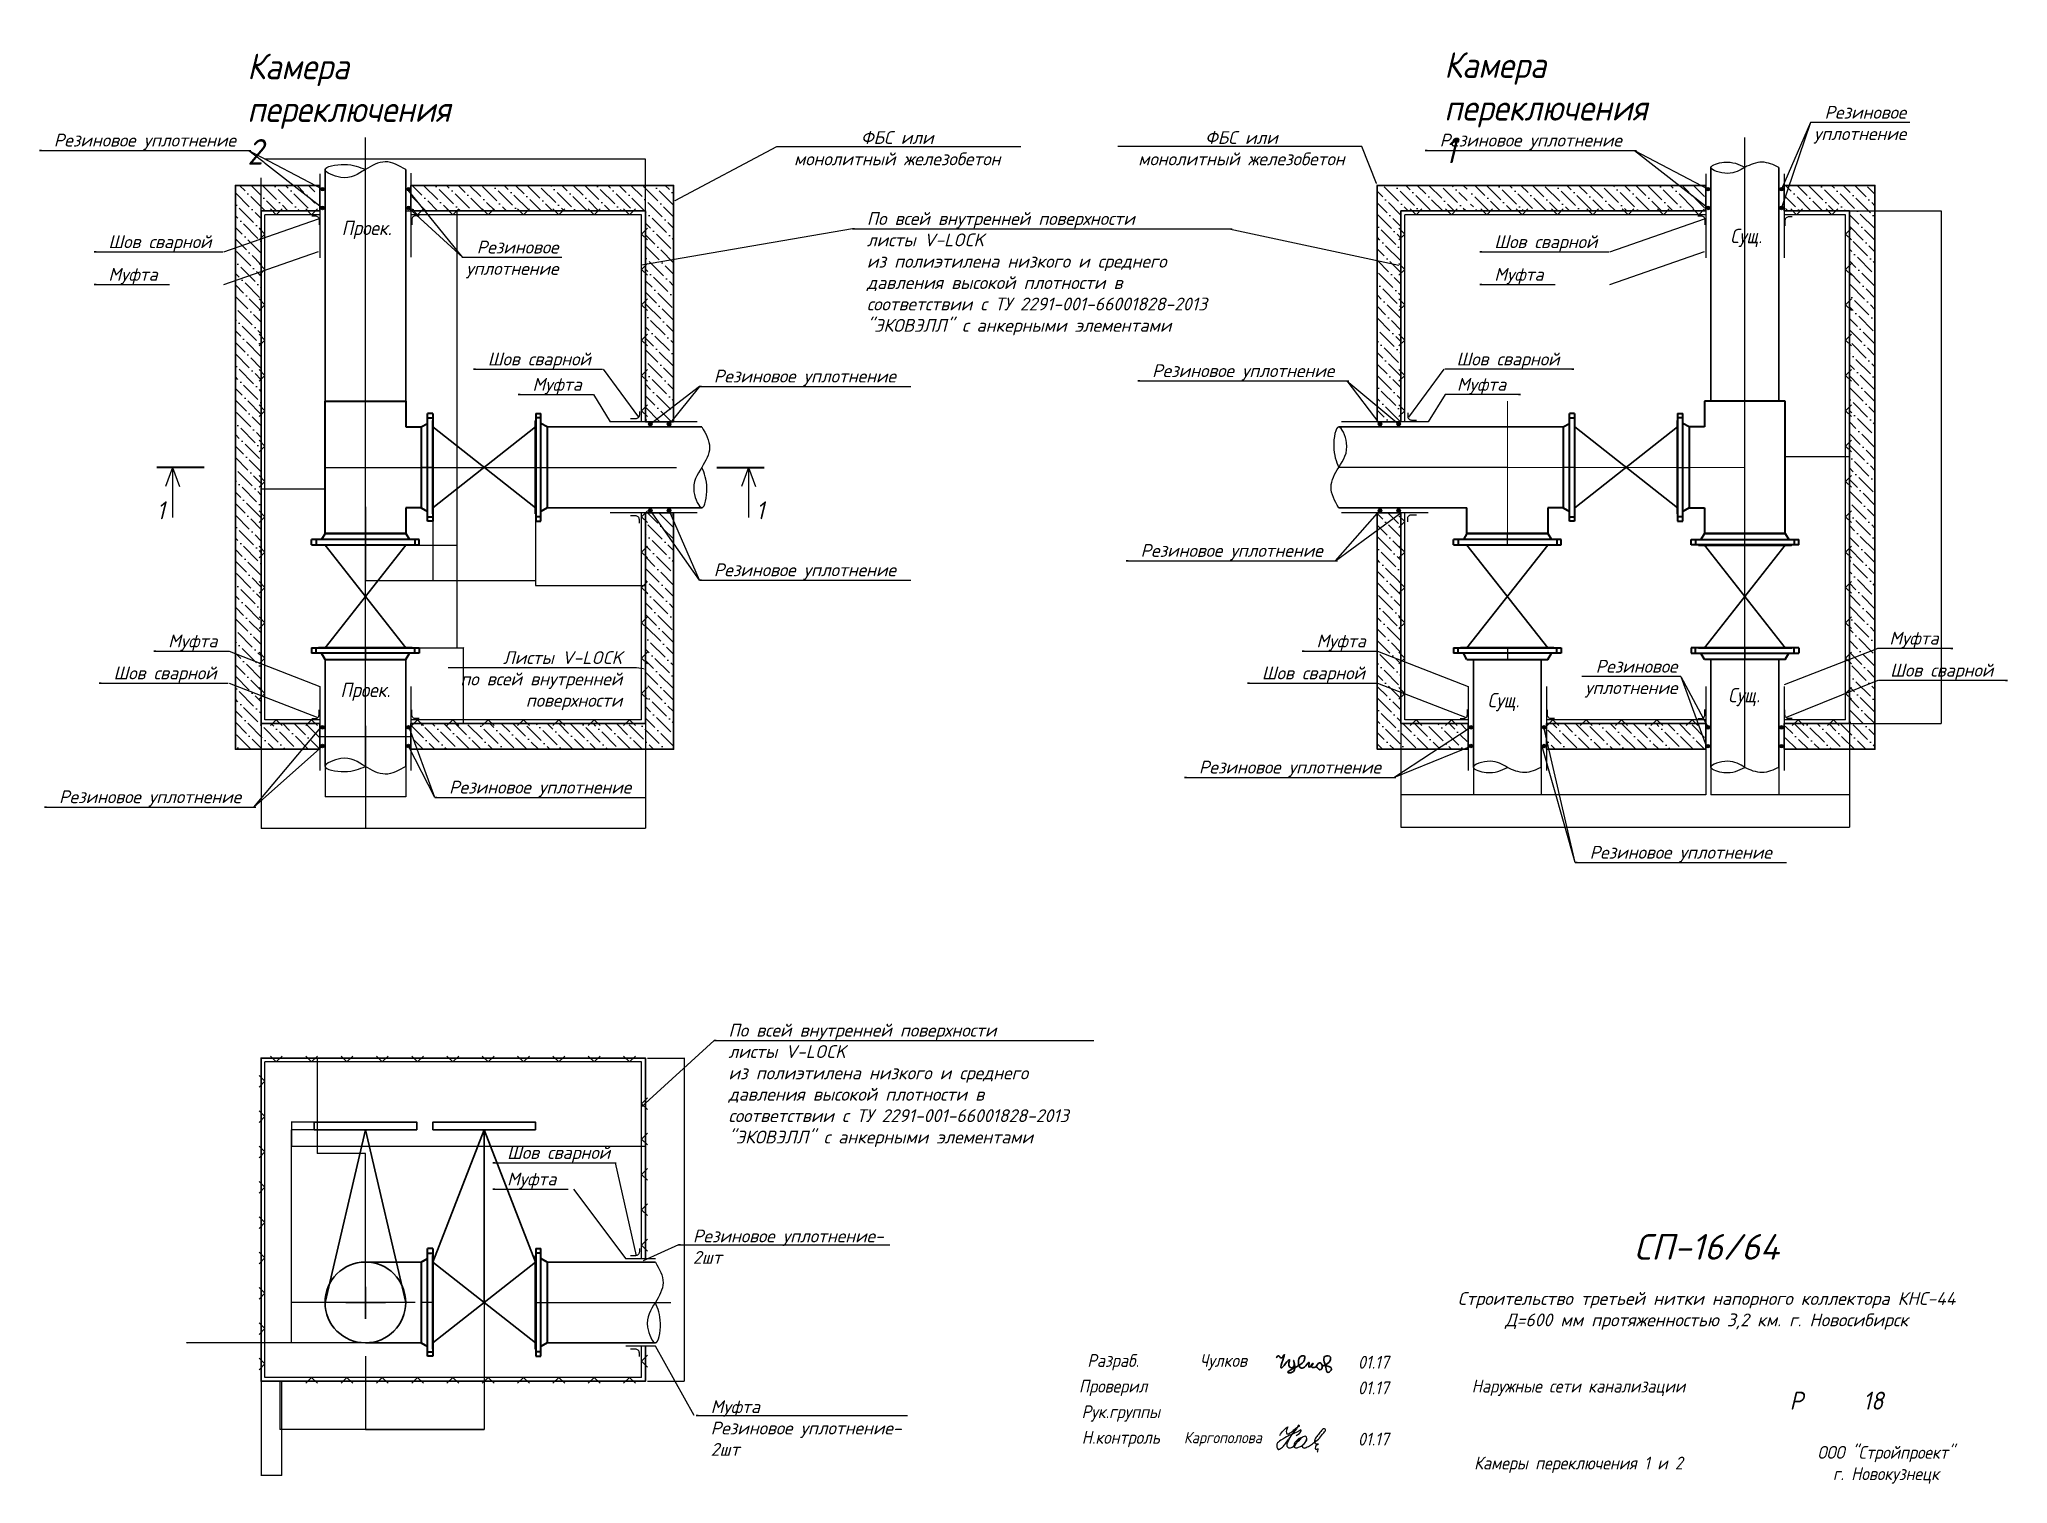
# Model space of a CAD drawing. Header units: millimetres. Extents: x 5929542 to 6152618, y 10240044 to 10382466.
# Drawn here: x 5929542 to 5967943, y 10282063 to 10310230 of the extents above; entities that cross this region are included whole.
import ezdxf
from ezdxf import colors
from ezdxf.entities.mleader import LeaderData, LeaderLine
from ezdxf.math import Vec2, Vec3

# ---------------------------------------------------------------- set-up
doc = ezdxf.new("R2010")
doc.units = ezdxf.units.MM
doc.header["$PDMODE"] = 35
doc.linetypes.add('осевая', pattern=[50.8, 31.75, -6.35, 6.35, -6.35])
doc.layers.get('Defpoints').update_dxf_attribs({"color": 253})
for name, color, linetype, lineweight in [('0.25', 7, 'Continuous', 25), ('1-Рамки и таблицы', 7, 'Continuous', 20), ('НВК текст', 7, 'Continuous', 25), ('Росписи', 160, 'Continuous', 30), ('Трубы ТХ', 7, 'Continuous', 40)]:
    doc.layers.add(name, color=color, linetype=linetype, lineweight=lineweight)
doc.layers.add('Тонкая линия', color=7, linetype='Continuous')
doc.styles.add('2.5-Размеры', font='isocpeui.ttf', dxfattribs={"height": 2.5})
doc.styles.add('2.8-Основные', font='isocpeui.ttf', dxfattribs={"width": 0.9, "height": 2.8})
doc.styles.add('3.5 -Основные', font='isocpeui.ttf', dxfattribs={"width": 0.9, "height": 3.5})
doc.styles.add('5-Заголовки', font='isocpeui.ttf', dxfattribs={"height": 5})
doc.linetypes.add('Stroyproekt', pattern='A,100,-1,["Т3",2.8-Основные,S=1,R=0,X=0,Y=-1],-5', length=106)
doc.dimstyles.new('3 - М 1-40', dxfattribs={"dimtxt": 2.5, "dimasz": 2.5, "dimexe": 1.25, "dimexo": 0.625, "dimtad": 1, "dimtoh": 1, "dimlfac": 40, "dimtxsty": '2.5-Размеры', "dimblk": 'OBLIQUE', "dimcen": 2.5, "dimadec": 0, "dimazin": 0, "dimtfac": 1, "dimtmove": 0, "dimatfit": 3, "dimfxl": 1, "dimarcsym": 0})

msp = doc.modelspace()

# ---------------------------------------------------------------- texts
at = {"layer": '1-Рамки и таблицы', "linetype": 'Stroyproekt', "attachment_point": 5, "style": '2.8-Основные'}
for s, insert, char_height, width in [(' Разраб.', (5950419.61941, 10284430.51758), 250, 1700), (' Чулков', (5952569.61941, 10284430.51758), 250, 2000), ('01.17', (5955569.61941, 10284430.51758), 250, 1000), (' Проверил', (5950419.61941, 10283930.51758), 250, 1700), ('01.17', (5955569.61941, 10283930.51758), 250, 1000), (' Рук.группы', (5950569.61941, 10283430.51758), 250, 2000), (' Н.контроль', (5950569.61941, 10282930.51758), 250, 2000), (' Каргополова', (5952569.61941, 10282930.51758), 220, 2000), ('01.17', (5955569.61941, 10282930.51758), 250, 1000), ('ООО "Стройпроект"\\Pг. Новокузнецк', (5965569.61941, 10282430.51758), 250, 5000), ('Камеры переключения 1 и 2', (5959569.61941, 10282430.51758), 250, 7000)]:
    msp.add_mtext(s, dxfattribs=dict(at, insert=insert, char_height=char_height, width=width))
at = {"layer": '1-Рамки и таблицы', "insert": (5965319.61941, 10283680.51758), "char_height": 350, "width": 1500, "attachment_point": 5, "style": '3.5 -Основные'}
msp.add_mtext('18', dxfattribs=at)
at = {"layer": 'Тонкая линия', "color": 4, "char_height": 250, "width": 3803.5487102, "attachment_point": 3, "style": '2.5-Размеры'}
for insert in [(5965963.49825, 10308932.79248), (5939668.46505, 10306303.48951), (5961499.46347, 10298128.45188)]:
    msp.add_mtext('Резиновое\\Pуплотнение', dxfattribs=dict(at, insert=insert))
at = {"layer": 'Тонкая линия'}
for s, width, gutter_width, insert, char_height, attachment_point, style in [('Проек.', 3.2355034, 14, (5935440.39942, 10306692.82488), 280, 1, '2.8-Основные'), ('Сущ.', 3.2355034, 14, (5962532.45334, 10306535.96542), 280, 1, '2.8-Основные'), ('1', 1.5555887, 17.5, (5931832.16514, 10301219.69633), 350, 1, '3.5 -Основные'), ('1', 1.5555887, 17.5, (5943684.0827, 10301219.69633), 350, 3, '3.5 -Основные'), ('Проек.', 3.2355034, 14, (5935415.76126, 10297683.49512), 280, 1, '2.8-Основные'), ('Сущ.', 3.2355034, 14, (5957795.83327, 10297482.94813), 280, 1, '2.8-Основные'), ('Сущ.', 3.2355034, 14, (5962489.10075, 10297581.06607), 280, 1, '2.8-Основные')]:
    msp.add_mtext_dynamic_manual_height_columns(s, width=width, gutter_width=gutter_width, heights=[0], dxfattribs=dict(at, insert=insert, char_height=char_height, attachment_point=attachment_point, style=style))

# ---------------------------------------------------------------- blocks, each defined once
blk = doc.blocks.new('*U2256')
at = {"layer": 'Трубы ТХ'}
for p, q in [((-515, 315), (-315, 315)), ((-515, -315), (-515, 315)), ((-315, 315), (-315, 435)), ((-315, 435), (315, 435)), ((315, 435), (315, 315)), ((315, 315), (515, 315)), ((515, 315), (515, -315)), ((515, -315), (-515, -315))]:
    blk.add_line(p, q, dxfattribs=at)
at = {"layer": 'Трубы ТХ', "linetype": 'осевая', "lineweight": 18, "ltscale": 0.02}
for p, q in [((0, 0), (0, 435)), ((-515, 0), (515, 0))]:
    blk.add_line(p, q, dxfattribs=at)
blk = doc.blocks.new('*U2255')
at = {"layer": 'Трубы ТХ'}
for p, q in [((-92, 315), (-43, 343.2902)), ((-92, -315), (-92, 315)), ((-45, 385), (0, 385)), ((-2, 420), (-43, 420)), ((-43, 420), (-43, -420)), ((-2, -420), (-2, 420)), ((0, 363.5), (-2, 365.5)), ((0, 363.5), (0, -363.5)), ((-92, -315), (-43, -343.2902)), ((-45, -385), (0, -385)), ((-2, -420), (-43, -420)), ((0, -363.5), (-2, -365.5))]:
    blk.add_line(p, q, dxfattribs=at)
at = {"layer": 'Трубы ТХ', "lineweight": 25}
blk.add_line((0, 0), (-92, 0), dxfattribs=at)
blk = doc.blocks.new('_Oblique')
at = {"color": 0, "linetype": 'ByBlock', "lineweight": -2}
blk.add_line((-0.5, -0.5), (0.5, 0.5), dxfattribs=at)
blk = doc.blocks.new('*D2264')
at = {"layer": 'Defpoints', "color": 0, "transparency": 16777216}
for p in [(5933866, 10307891), (5941366, 10306886), (5933866, 10302671)]:
    blk.add_point(p, dxfattribs=at)
at = {"layer": 'Тонкая линия', "color": 0, "lineweight": -2, "transparency": 16777216}
for p, q in [((5933866, 10302671), (5933866, 10307892)), ((5941366, 10307891), (5933866, 10307891)), ((5941366, 10306886), (5941366, 10307892))]:
    blk.add_line(p, q, dxfattribs=at)
at = {"layer": 'Тонкая линия', "color": 0, "lineweight": -2, "transparency": 16777216, "xscale": 2.5, "yscale": 2.5, "zscale": 2.5, "rotation": 180}
blk.add_blockref('_Oblique', (5933866, 10307891), dxfattribs=at)
at = {"layer": 'Тонкая линия', "color": 0, "lineweight": -2, "transparency": 16777216, "xscale": 2.5, "yscale": 2.5, "zscale": 2.5}
blk.add_blockref('_Oblique', (5941366, 10307891), dxfattribs=at)
at = {"layer": 'Тонкая линия', "color": 0, "transparency": 16777216, "insert": (5937616, 10307893), "char_height": 2.5, "attachment_point": 5, "style": '2.5-Размеры'}
blk.add_mtext('300000', dxfattribs=at)
blk = doc.blocks.new('*D2257')
at = {"layer": 'Defpoints', "color": 0, "transparency": 16777216}
for p in [(5935116, 10296229), (5936691, 10296229), (5936691, 10295462)]:
    blk.add_point(p, dxfattribs=at)
at = {"layer": 'Тонкая линия', "color": 0, "lineweight": -2, "transparency": 16777216}
for p, q in [((5935116, 10296228), (5935116, 10295460)), ((5936691, 10296228), (5936691, 10295460)), ((5935116, 10295462), (5936691, 10295462))]:
    blk.add_line(p, q, dxfattribs=at)
at = {"layer": 'Тонкая линия', "color": 0, "lineweight": -2, "transparency": 16777216, "xscale": 2.5, "yscale": 2.5, "zscale": 2.5, "rotation": 180}
blk.add_blockref('_Oblique', (5935116, 10295462), dxfattribs=at)
at = {"layer": 'Тонкая линия', "color": 0, "lineweight": -2, "transparency": 16777216, "xscale": 2.5, "yscale": 2.5, "zscale": 2.5}
blk.add_blockref('_Oblique', (5936691, 10295462), dxfattribs=at)
at = {"layer": 'Тонкая линия', "color": 0, "transparency": 16777216, "insert": (5935903, 10295464), "char_height": 2.5, "attachment_point": 5, "style": '2.5-Размеры'}
blk.add_mtext('63000', dxfattribs=at)
blk = doc.blocks.new('*D2258')
at = {"layer": 'Defpoints', "color": 0, "transparency": 16777216}
for p in [(5935903, 10301115), (5937221, 10301027), (5937221, 10299676)]:
    blk.add_point(p, dxfattribs=at)
at = {"layer": 'Тонкая линия', "color": 0, "lineweight": -2, "transparency": 16777216}
for p, q in [((5935903, 10301114), (5935903, 10299675)), ((5937221, 10301026), (5937221, 10299675)), ((5935903, 10299676), (5937221, 10299676))]:
    blk.add_line(p, q, dxfattribs=at)
at = {"layer": 'Тонкая линия', "color": 0, "lineweight": -2, "transparency": 16777216, "xscale": 2.5, "yscale": 2.5, "zscale": 2.5, "rotation": 180}
blk.add_blockref('_Oblique', (5935903, 10299676), dxfattribs=at)
at = {"layer": 'Тонкая линия', "color": 0, "lineweight": -2, "transparency": 16777216, "xscale": 2.5, "yscale": 2.5, "zscale": 2.5}
blk.add_blockref('_Oblique', (5937221, 10299676), dxfattribs=at)
at = {"layer": 'Тонкая линия', "color": 0, "transparency": 16777216, "insert": (5936562, 10299678), "char_height": 2.5, "attachment_point": 5, "style": '2.5-Размеры'}
blk.add_mtext('52700', dxfattribs=at)
blk = doc.blocks.new('*D2259')
at = {"layer": 'Defpoints', "color": 0, "transparency": 16777216}
for p in [(5939221, 10300989), (5937221, 10300628), (5939221, 10299676)]:
    blk.add_point(p, dxfattribs=at)
at = {"layer": 'Тонкая линия', "color": 0, "lineweight": -2, "transparency": 16777216}
for p, q in [((5939221, 10300988), (5939221, 10299675)), ((5937221, 10300627), (5937221, 10299675)), ((5937221, 10299676), (5939221, 10299676))]:
    blk.add_line(p, q, dxfattribs=at)
at = {"layer": 'Тонкая линия', "color": 0, "lineweight": -2, "transparency": 16777216, "xscale": 2.5, "yscale": 2.5, "zscale": 2.5, "rotation": 180}
blk.add_blockref('_Oblique', (5937221, 10299676), dxfattribs=at)
at = {"layer": 'Тонкая линия', "color": 0, "lineweight": -2, "transparency": 16777216, "xscale": 2.5, "yscale": 2.5, "zscale": 2.5}
blk.add_blockref('_Oblique', (5939221, 10299676), dxfattribs=at)
at = {"layer": 'Тонкая линия', "color": 0, "transparency": 16777216, "insert": (5938221, 10299678), "char_height": 2.5, "attachment_point": 5, "style": '2.5-Размеры'}
blk.add_mtext('80000', dxfattribs=at)
blk = doc.blocks.new('*D2265')
at = {"layer": 'Defpoints', "color": 0, "transparency": 16777216}
for p in [(5939221, 10301005), (5941366, 10300745), (5941366, 10299582)]:
    blk.add_point(p, dxfattribs=at)
at = {"layer": 'Тонкая линия', "color": 0, "lineweight": -2, "transparency": 16777216}
for p, q in [((5939221, 10301004), (5939221, 10299581)), ((5941366, 10300744), (5941366, 10299581)), ((5939221, 10299582), (5941366, 10299582))]:
    blk.add_line(p, q, dxfattribs=at)
at = {"layer": 'Тонкая линия', "color": 0, "lineweight": -2, "transparency": 16777216, "xscale": 2.5, "yscale": 2.5, "zscale": 2.5, "rotation": 180}
blk.add_blockref('_Oblique', (5939221, 10299582), dxfattribs=at)
at = {"layer": 'Тонкая линия', "color": 0, "lineweight": -2, "transparency": 16777216, "xscale": 2.5, "yscale": 2.5, "zscale": 2.5}
blk.add_blockref('_Oblique', (5941366, 10299582), dxfattribs=at)
at = {"layer": 'Тонкая линия', "color": 0, "transparency": 16777216, "insert": (5940293, 10299584), "char_height": 2.5, "attachment_point": 5, "style": '2.5-Размеры'}
blk.add_mtext('85800,78', dxfattribs=at)
blk = doc.blocks.new('*D2266')
at = {"layer": 'Defpoints', "color": 0, "transparency": 16777216}
for p in [(5933866, 10301683), (5933866, 10301457), (5935116, 10301681)]:
    blk.add_point(p, dxfattribs=at)
at = {"layer": 'Тонкая линия', "color": 0, "lineweight": -2, "transparency": 16777216}
for p, q in [((5933866, 10301683), (5933866, 10301456)), ((5935116, 10301457), (5933866, 10301457)), ((5935116, 10301680), (5935116, 10301456))]:
    blk.add_line(p, q, dxfattribs=at)
at = {"layer": 'Тонкая линия', "color": 0, "lineweight": -2, "transparency": 16777216, "xscale": 2.5, "yscale": 2.5, "zscale": 2.5, "rotation": 180}
blk.add_blockref('_Oblique', (5933866, 10301457), dxfattribs=at)
at = {"layer": 'Тонкая линия', "color": 0, "lineweight": -2, "transparency": 16777216, "xscale": 2.5, "yscale": 2.5, "zscale": 2.5}
blk.add_blockref('_Oblique', (5935116, 10301457), dxfattribs=at)
at = {"layer": 'Тонкая линия', "color": 0, "transparency": 16777216, "insert": (5934491, 10301459), "char_height": 2.5, "attachment_point": 5, "style": '2.5-Размеры'}
blk.add_mtext('50000', dxfattribs=at)
blk = doc.blocks.new('*D2267')
at = {"layer": 'Defpoints', "color": 0, "transparency": 16777216}
for p in [(5936701, 10298366), (5937819, 10298366), (5936996, 10296886)]:
    blk.add_point(p, dxfattribs=at)
at = {"layer": 'Тонкая линия', "color": 0, "lineweight": -2, "transparency": 16777216}
for p, q in [((5936701, 10298366), (5937820, 10298366)), ((5937819, 10296886), (5937819, 10298366)), ((5936997, 10296886), (5937820, 10296886))]:
    blk.add_line(p, q, dxfattribs=at)
at = {"layer": 'Тонкая линия', "color": 0, "lineweight": -2, "transparency": 16777216, "xscale": 2.5, "yscale": 2.5, "zscale": 2.5}
for p, rotation in [((5937819, 10298366), 90), ((5937819, 10296886), 270)]:
    blk.add_blockref('_Oblique', p, dxfattribs=dict(at, rotation=rotation))
at = {"layer": 'Тонкая линия', "color": 0, "transparency": 16777216, "insert": (5937817, 10297626), "char_height": 2.5, "attachment_point": 5, "rotation": 90, "style": '2.5-Размеры'}
blk.add_mtext('59200', dxfattribs=at)
blk = doc.blocks.new('*D2268')
at = {"layer": 'Defpoints', "color": 0, "transparency": 16777216}
for p in [(5936492, 10300366), (5937694, 10300366), (5936672, 10298366)]:
    blk.add_point(p, dxfattribs=at)
at = {"layer": 'Тонкая линия', "color": 0, "lineweight": -2, "transparency": 16777216}
for p, q in [((5936492, 10300366), (5937695, 10300366)), ((5937694, 10298366), (5937694, 10300366)), ((5936672, 10298366), (5937695, 10298366))]:
    blk.add_line(p, q, dxfattribs=at)
at = {"layer": 'Тонкая линия', "color": 0, "lineweight": -2, "transparency": 16777216, "xscale": 2.5, "yscale": 2.5, "zscale": 2.5}
for p, rotation in [((5937694, 10300366), 90), ((5937694, 10298366), 270)]:
    blk.add_blockref('_Oblique', p, dxfattribs=dict(at, rotation=rotation))
at = {"layer": 'Тонкая линия', "color": 0, "transparency": 16777216, "insert": (5937692, 10299366), "char_height": 2.5, "attachment_point": 5, "rotation": 90, "style": '2.5-Размеры'}
blk.add_mtext('80000', dxfattribs=at)
blk = doc.blocks.new('*D2269')
at = {"layer": 'Defpoints', "color": 0, "transparency": 16777216}
for p in [(5937446, 10301883), (5937694, 10301883), (5937502, 10300366)]:
    blk.add_point(p, dxfattribs=at)
at = {"layer": 'Тонкая линия', "color": 0, "lineweight": -2, "transparency": 16777216}
for p, q in [((5937446, 10301883), (5937695, 10301883)), ((5937694, 10300366), (5937694, 10301883)), ((5937502, 10300366), (5937695, 10300366))]:
    blk.add_line(p, q, dxfattribs=at)
at = {"layer": 'Тонкая линия', "color": 0, "lineweight": -2, "transparency": 16777216, "xscale": 2.5, "yscale": 2.5, "zscale": 2.5}
for p, rotation in [((5937694, 10301883), 90), ((5937694, 10300366), 270)]:
    blk.add_blockref('_Oblique', p, dxfattribs=dict(at, rotation=rotation))
at = {"layer": 'Тонкая линия', "color": 0, "transparency": 16777216, "insert": (5937692, 10301124), "char_height": 2.5, "attachment_point": 5, "rotation": 90, "style": '2.5-Размеры'}
blk.add_mtext('60700', dxfattribs=at)
blk = doc.blocks.new('*D2260')
at = {"layer": 'Defpoints', "color": 0, "transparency": 16777216}
for p in [(5936691, 10306886), (5937694, 10306886), (5936793, 10301883)]:
    blk.add_point(p, dxfattribs=at)
at = {"layer": 'Тонкая линия', "color": 0, "lineweight": -2, "transparency": 16777216}
for p, q in [((5936692, 10306886), (5937695, 10306886)), ((5937694, 10301883), (5937694, 10306886)), ((5936794, 10301883), (5937695, 10301883))]:
    blk.add_line(p, q, dxfattribs=at)
at = {"layer": 'Тонкая линия', "color": 0, "lineweight": -2, "transparency": 16777216, "xscale": 2.5, "yscale": 2.5, "zscale": 2.5}
for p, rotation in [((5937694, 10306886), 90), ((5937694, 10301883), 270)]:
    blk.add_blockref('_Oblique', p, dxfattribs=dict(at, rotation=rotation))
at = {"layer": 'Тонкая линия', "color": 0, "transparency": 16777216, "insert": (5937692, 10304384), "char_height": 2.5, "attachment_point": 5, "rotation": 90, "style": '2.5-Размеры'}
blk.add_mtext('200100', dxfattribs=at)
blk = doc.blocks.new('*D2270')
at = {"layer": 'Defpoints', "color": 0, "transparency": 16777216}
for p in [(5964217, 10306886), (5964217, 10296886), (5966647, 10296886)]:
    blk.add_point(p, dxfattribs=at)
at = {"layer": 'Тонкая линия', "color": 0, "lineweight": -2, "transparency": 16777216}
for p, q in [((5964218, 10306886), (5966648, 10306886)), ((5966647, 10306886), (5966647, 10296886)), ((5964218, 10296886), (5966648, 10296886))]:
    blk.add_line(p, q, dxfattribs=at)
at = {"layer": 'Тонкая линия', "color": 0, "lineweight": -2, "transparency": 16777216, "xscale": 2.5, "yscale": 2.5, "zscale": 2.5}
for p, rotation in [((5966647, 10306886), 90), ((5966647, 10296886), 270)]:
    blk.add_blockref('_Oblique', p, dxfattribs=dict(at, rotation=rotation))
at = {"layer": 'Тонкая линия', "color": 0, "transparency": 16777216, "insert": (5966645, 10301886), "char_height": 2.5, "attachment_point": 5, "rotation": 90, "style": '2.5-Размеры'}
blk.add_mtext('400000', dxfattribs=at)
blk = doc.blocks.new('*D2271')
at = {"layer": 'Defpoints', "color": 0, "transparency": 16777216}
for p in [(5964855, 10302097), (5963605, 10301470), (5964855, 10301470)]:
    blk.add_point(p, dxfattribs=at)
at = {"layer": 'Тонкая линия', "color": 0, "lineweight": -2, "transparency": 16777216}
for p, q in [((5963605, 10301471), (5963605, 10302098)), ((5963605, 10302097), (5964855, 10302097)), ((5964855, 10301471), (5964855, 10302098))]:
    blk.add_line(p, q, dxfattribs=at)
at = {"layer": 'Тонкая линия', "color": 0, "lineweight": -2, "transparency": 16777216, "xscale": 2.5, "yscale": 2.5, "zscale": 2.5, "rotation": 180}
blk.add_blockref('_Oblique', (5963605, 10302097), dxfattribs=at)
at = {"layer": 'Тонкая линия', "color": 0, "lineweight": -2, "transparency": 16777216, "xscale": 2.5, "yscale": 2.5, "zscale": 2.5}
blk.add_blockref('_Oblique', (5964855, 10302097), dxfattribs=at)
at = {"layer": 'Тонкая линия', "color": 0, "transparency": 16777216, "insert": (5964230, 10302099), "char_height": 2.5, "attachment_point": 5, "style": '2.5-Размеры'}
blk.add_mtext('50000', dxfattribs=at)
blk = doc.blocks.new('*D2272')
at = {"layer": 'Defpoints', "color": 0, "transparency": 16777216}
for p in [(5964855, 10298010), (5963480, 10297765), (5963480, 10295499)]:
    blk.add_point(p, dxfattribs=at)
at = {"layer": 'Тонкая линия', "color": 0, "lineweight": -2, "transparency": 16777216}
for p, q in [((5964855, 10298009), (5964855, 10295498)), ((5963480, 10297764), (5963480, 10295498)), ((5964855, 10295499), (5963480, 10295499))]:
    blk.add_line(p, q, dxfattribs=at)
at = {"layer": 'Тонкая линия', "color": 0, "lineweight": -2, "transparency": 16777216, "xscale": 2.5, "yscale": 2.5, "zscale": 2.5, "rotation": 180}
blk.add_blockref('_Oblique', (5963480, 10295499), dxfattribs=at)
at = {"layer": 'Тонкая линия', "color": 0, "lineweight": -2, "transparency": 16777216, "xscale": 2.5, "yscale": 2.5, "zscale": 2.5}
blk.add_blockref('_Oblique', (5964855, 10295499), dxfattribs=at)
at = {"layer": 'Тонкая линия', "color": 0, "transparency": 16777216, "insert": (5964167, 10295501), "char_height": 2.5, "attachment_point": 5, "style": '2.5-Размеры'}
blk.add_mtext('55000', dxfattribs=at)
blk = doc.blocks.new('*D2273')
at = {"layer": 'Defpoints', "color": 0, "transparency": 16777216}
for p in [(5962155, 10296515), (5962155, 10295499), (5963480, 10295662)]:
    blk.add_point(p, dxfattribs=at)
at = {"layer": 'Тонкая линия', "color": 0, "lineweight": -2, "transparency": 16777216}
for p, q in [((5962155, 10296514), (5962155, 10295498)), ((5963480, 10295499), (5962155, 10295499)), ((5963480, 10295662), (5963480, 10295498))]:
    blk.add_line(p, q, dxfattribs=at)
at = {"layer": 'Тонкая линия', "color": 0, "lineweight": -2, "transparency": 16777216, "xscale": 2.5, "yscale": 2.5, "zscale": 2.5, "rotation": 180}
blk.add_blockref('_Oblique', (5962155, 10295499), dxfattribs=at)
at = {"layer": 'Тонкая линия', "color": 0, "lineweight": -2, "transparency": 16777216, "xscale": 2.5, "yscale": 2.5, "zscale": 2.5}
blk.add_blockref('_Oblique', (5963480, 10295499), dxfattribs=at)
at = {"layer": 'Тонкая линия', "color": 0, "transparency": 16777216, "insert": (5962817, 10295501), "char_height": 2.5, "attachment_point": 5, "style": '2.5-Размеры'}
blk.add_mtext('53000', dxfattribs=at)
blk = doc.blocks.new('*D2274')
at = {"layer": 'Defpoints', "color": 0, "transparency": 16777216}
for p in [(5958845, 10296386), (5962055, 10296386), (5958845, 10295499)]:
    blk.add_point(p, dxfattribs=at)
at = {"layer": 'Тонкая линия', "color": 0, "lineweight": -2, "transparency": 16777216}
for p, q in [((5958845, 10296385), (5958845, 10295498)), ((5962055, 10296385), (5962055, 10295498)), ((5962055, 10295499), (5958845, 10295499))]:
    blk.add_line(p, q, dxfattribs=at)
at = {"layer": 'Тонкая линия', "color": 0, "lineweight": -2, "transparency": 16777216, "xscale": 2.5, "yscale": 2.5, "zscale": 2.5, "rotation": 180}
blk.add_blockref('_Oblique', (5958845, 10295499), dxfattribs=at)
at = {"layer": 'Тонкая линия', "color": 0, "lineweight": -2, "transparency": 16777216, "xscale": 2.5, "yscale": 2.5, "zscale": 2.5}
blk.add_blockref('_Oblique', (5962055, 10295499), dxfattribs=at)
at = {"layer": 'Тонкая линия', "color": 0, "transparency": 16777216, "insert": (5960450, 10295501), "char_height": 2.5, "attachment_point": 5, "style": '2.5-Размеры'}
blk.add_mtext('128400', dxfattribs=at)
blk = doc.blocks.new('*D2275')
at = {"layer": 'Defpoints', "color": 0, "transparency": 16777216}
for p in [(5957520, 10296606), (5958845, 10296606), (5957520, 10295499)]:
    blk.add_point(p, dxfattribs=at)
at = {"layer": 'Тонкая линия', "color": 0, "lineweight": -2, "transparency": 16777216}
for p, q in [((5957520, 10296606), (5957520, 10295498)), ((5958845, 10296606), (5958845, 10295498)), ((5958845, 10295499), (5957520, 10295499))]:
    blk.add_line(p, q, dxfattribs=at)
at = {"layer": 'Тонкая линия', "color": 0, "lineweight": -2, "transparency": 16777216, "xscale": 2.5, "yscale": 2.5, "zscale": 2.5, "rotation": 180}
blk.add_blockref('_Oblique', (5957520, 10295499), dxfattribs=at)
at = {"layer": 'Тонкая линия', "color": 0, "lineweight": -2, "transparency": 16777216, "xscale": 2.5, "yscale": 2.5, "zscale": 2.5}
blk.add_blockref('_Oblique', (5958845, 10295499), dxfattribs=at)
at = {"layer": 'Тонкая линия', "color": 0, "transparency": 16777216, "insert": (5958182, 10295501), "char_height": 2.5, "attachment_point": 5, "style": '2.5-Размеры'}
blk.add_mtext('53000', dxfattribs=at)
blk = doc.blocks.new('*D2276')
at = {"layer": 'Defpoints', "color": 0, "transparency": 16777216}
for p in [(5956105, 10297240), (5957520, 10296762), (5956105, 10295499)]:
    blk.add_point(p, dxfattribs=at)
at = {"layer": 'Тонкая линия', "color": 0, "lineweight": -2, "transparency": 16777216}
for p, q in [((5956105, 10297240), (5956105, 10295498)), ((5957520, 10296761), (5957520, 10295498)), ((5957520, 10295499), (5956105, 10295499))]:
    blk.add_line(p, q, dxfattribs=at)
at = {"layer": 'Тонкая линия', "color": 0, "lineweight": -2, "transparency": 16777216, "xscale": 2.5, "yscale": 2.5, "zscale": 2.5, "rotation": 180}
blk.add_blockref('_Oblique', (5956105, 10295499), dxfattribs=at)
at = {"layer": 'Тонкая линия', "color": 0, "lineweight": -2, "transparency": 16777216, "xscale": 2.5, "yscale": 2.5, "zscale": 2.5}
blk.add_blockref('_Oblique', (5957520, 10295499), dxfattribs=at)
at = {"layer": 'Тонкая линия', "color": 0, "transparency": 16777216, "insert": (5956812, 10295501), "char_height": 2.5, "attachment_point": 5, "style": '2.5-Размеры'}
blk.add_mtext('56600', dxfattribs=at)
blk = doc.blocks.new('*D2277')
at = {"layer": 'Defpoints', "color": 0, "transparency": 16777216}
for p in [(5933866, 10297083), (5935903, 10296840), (5935903, 10294847)]:
    blk.add_point(p, dxfattribs=at)
at = {"layer": 'Тонкая линия', "color": 0, "lineweight": -2, "transparency": 16777216}
for p, q in [((5933866, 10297083), (5933866, 10294845)), ((5935903, 10296839), (5935903, 10294845)), ((5933866, 10294847), (5935903, 10294847))]:
    blk.add_line(p, q, dxfattribs=at)
at = {"layer": 'Тонкая линия', "color": 0, "lineweight": -2, "transparency": 16777216, "xscale": 2.5, "yscale": 2.5, "zscale": 2.5, "rotation": 180}
blk.add_blockref('_Oblique', (5933866, 10294847), dxfattribs=at)
at = {"layer": 'Тонкая линия', "color": 0, "lineweight": -2, "transparency": 16777216, "xscale": 2.5, "yscale": 2.5, "zscale": 2.5}
blk.add_blockref('_Oblique', (5935903, 10294847), dxfattribs=at)
at = {"layer": 'Тонкая линия', "color": 0, "transparency": 16777216, "insert": (5934885, 10294849), "char_height": 2.5, "attachment_point": 5, "style": '2.5-Размеры'}
blk.add_mtext('81500', dxfattribs=at)
blk = doc.blocks.new('*D2261')
at = {"layer": 'Defpoints', "color": 0, "transparency": 16777216}
for p in [(5941406, 10290363), (5941406, 10284058), (5942119, 10284058)]:
    blk.add_point(p, dxfattribs=at)
at = {"layer": 'Тонкая линия', "color": 0, "lineweight": -2, "transparency": 16777216}
for p, q in [((5941407, 10290363), (5942120, 10290363)), ((5942119, 10290363), (5942119, 10284058)), ((5941407, 10284058), (5942120, 10284058))]:
    blk.add_line(p, q, dxfattribs=at)
at = {"layer": 'Тонкая линия', "color": 0, "lineweight": -2, "transparency": 16777216, "xscale": 2.5, "yscale": 2.5, "zscale": 2.5}
for p, rotation in [((5942119, 10290363), 90), ((5942119, 10284058), 270)]:
    blk.add_blockref('_Oblique', p, dxfattribs=dict(at, rotation=rotation))
at = {"layer": 'Тонкая линия', "color": 0, "transparency": 16777216, "insert": (5942117, 10287211), "char_height": 2.5, "attachment_point": 5, "rotation": 90, "style": '2.5-Размеры'}
blk.add_mtext('252200', dxfattribs=at)
blk = doc.blocks.new('*D2278')
at = {"layer": 'Defpoints', "color": 0, "transparency": 16777216}
for p in [(5936882, 10289113), (5934459, 10288636), (5941366, 10288636)]:
    blk.add_point(p, dxfattribs=at)
at = {"layer": 'Тонкая линия', "color": 0, "lineweight": -2, "transparency": 16777216}
for p, q in [((5936881, 10289113), (5934457, 10289113)), ((5934459, 10289113), (5934459, 10288636)), ((5941365, 10288636), (5934457, 10288636))]:
    blk.add_line(p, q, dxfattribs=at)
at = {"layer": 'Тонкая линия', "color": 0, "lineweight": -2, "transparency": 16777216, "xscale": 2.5, "yscale": 2.5, "zscale": 2.5}
for p, rotation in [((5934459, 10289113), 90), ((5934459, 10288636), 270)]:
    blk.add_blockref('_Oblique', p, dxfattribs=dict(at, rotation=rotation))
at = {"layer": 'Тонкая линия', "color": 0, "transparency": 16777216, "insert": (5934456, 10288875), "char_height": 2.5, "attachment_point": 5, "rotation": 90, "style": '2.5-Размеры'}
blk.add_mtext('19074,3', dxfattribs=at)
blk = doc.blocks.new('*D2279')
at = {"layer": 'Defpoints', "color": 0, "transparency": 16777216}
for p in [(5932421, 10284808), (5933866, 10284808), (5935903, 10284808)]:
    blk.add_point(p, dxfattribs=at)
at = {"layer": 'Тонкая линия', "color": 0, "lineweight": -2, "transparency": 16777216}
for p, q in [((5935903, 10284808), (5932420, 10284808)), ((5933865, 10284808), (5932420, 10284808)), ((5932421, 10284808), (5932421, 10284813)), ((5932421, 10284813), (5932423, 10284813)), ((5932421, 10284808), (5932421, 10284806))]:
    blk.add_line(p, q, dxfattribs=at)
at = {"layer": 'Тонкая линия', "color": 0, "lineweight": -2, "transparency": 16777216, "xscale": 2.5, "yscale": 2.5, "zscale": 2.5}
for rotation in [90, 270]:
    blk.add_blockref('_Oblique', (5932421, 10284808), dxfattribs=dict(at, rotation=rotation))
at = {"layer": 'Тонкая линия', "color": 0, "transparency": 16777216, "insert": (5932422, 10284815), "char_height": 2.5, "attachment_point": 5, "style": '2.5-Размеры'}
blk.add_mtext('0', dxfattribs=at)
blk = doc.blocks.new('*D2262')
at = {"layer": 'Defpoints', "color": 0, "transparency": 16777216}
for p in [(5934459, 10285596), (5935903, 10285596), (5935903, 10284808)]:
    blk.add_point(p, dxfattribs=at)
at = {"layer": 'Тонкая линия', "color": 0, "lineweight": -2, "transparency": 16777216}
for p, q in [((5935903, 10285596), (5934457, 10285596)), ((5934459, 10284808), (5934459, 10285596)), ((5935903, 10284808), (5934457, 10284808))]:
    blk.add_line(p, q, dxfattribs=at)
at = {"layer": 'Тонкая линия', "color": 0, "lineweight": -2, "transparency": 16777216, "xscale": 2.5, "yscale": 2.5, "zscale": 2.5}
for p, rotation in [((5934459, 10285596), 90), ((5934459, 10284808), 270)]:
    blk.add_blockref('_Oblique', p, dxfattribs=dict(at, rotation=rotation))
at = {"layer": 'Тонкая линия', "color": 0, "transparency": 16777216, "insert": (5934457, 10285202), "char_height": 2.5, "attachment_point": 5, "rotation": 90, "style": '2.5-Размеры'}
blk.add_mtext('31500', dxfattribs=at)
blk = doc.blocks.new('*D2263')
at = {"layer": 'Defpoints', "color": 0, "transparency": 16777216}
for p in [(5934459, 10288963), (5936875, 10288963), (5936875, 10285596)]:
    blk.add_point(p, dxfattribs=at)
at = {"layer": 'Тонкая линия', "color": 0, "lineweight": -2, "transparency": 16777216}
for p, q in [((5936874, 10288963), (5934457, 10288963)), ((5934459, 10285596), (5934459, 10288963)), ((5936874, 10285596), (5934457, 10285596))]:
    blk.add_line(p, q, dxfattribs=at)
at = {"layer": 'Тонкая линия', "color": 0, "lineweight": -2, "transparency": 16777216, "xscale": 2.5, "yscale": 2.5, "zscale": 2.5}
for p, rotation in [((5934459, 10288963), 90), ((5934459, 10285596), 270)]:
    blk.add_blockref('_Oblique', p, dxfattribs=dict(at, rotation=rotation))
at = {"layer": 'Тонкая линия', "color": 0, "transparency": 16777216, "insert": (5934457, 10287279), "char_height": 2.5, "attachment_point": 5, "rotation": 90, "style": '2.5-Размеры'}
blk.add_mtext('134700', dxfattribs=at)
blk = doc.blocks.new('*D2280')
at = {"layer": 'Defpoints', "color": 0, "transparency": 16777216}
for p in [(5956105, 10298231), (5964855, 10298231), (5964855, 10294866)]:
    blk.add_point(p, dxfattribs=at)
at = {"layer": 'Тонкая линия', "color": 0, "lineweight": -2, "transparency": 16777216}
for p, q in [((5956105, 10298230), (5956105, 10294865)), ((5964855, 10298230), (5964855, 10294865)), ((5956105, 10294866), (5964855, 10294866))]:
    blk.add_line(p, q, dxfattribs=at)
at = {"layer": 'Тонкая линия', "color": 0, "lineweight": -2, "transparency": 16777216, "xscale": 2.5, "yscale": 2.5, "zscale": 2.5, "rotation": 180}
blk.add_blockref('_Oblique', (5956105, 10294866), dxfattribs=at)
at = {"layer": 'Тонкая линия', "color": 0, "lineweight": -2, "transparency": 16777216, "xscale": 2.5, "yscale": 2.5, "zscale": 2.5}
blk.add_blockref('_Oblique', (5964855, 10294866), dxfattribs=at)
at = {"layer": 'Тонкая линия', "color": 0, "transparency": 16777216, "insert": (5960480, 10294868), "char_height": 2.5, "attachment_point": 5, "style": '2.5-Размеры'}
blk.add_mtext('350000', dxfattribs=at)
blk = doc.blocks.new('A$C2BC245A2')
for points in [[(20.8, 17.8), (26.1, 23.2), (26.1, 23.5), (24.6, 23), (12.5, 17.3), (4.2, 12.5), (0.2, 8.5), (0.2, 5.3), (1.3, 2.8), (4.9, 4.3), (8.7, 8.1), (12.2, 13.1), (14.1, 15.6)], [(3.2, 17.5), (7.8, 23.7), (11.7, 26.8), (10.2, 21.8), (10.7, 19.6), (14.9, 20.8), (24, 27.7), (24.3, 27.9), (23.6, 28.6), (22.5, 27.5), (16.2, 19), (12.1, 11.7), (10.9, 6.3), (12.8, 4.5), (16.6, 5.1), (20.1, 8.6), (23.1, 11.7), (26.1, 15.1), (25.1, 14.9), (20.8, 11.6), (19, 9.4), (18.7, 5.1), (20.2, 4.4), (23.4, 5), (27.1, 6.8), (30.4, 10.2), (32.1, 14.5), (31.3, 16.6), (29.4, 16.6), (27.1, 15.5), (24, 13.2), (20, 8.2), (18.6, 5.2)], [(32.2, 12.9), (30.4, 10.1), (27.6, 7.3), (27.6, 5.2), (28.5, 4.3), (31.5, 4.9), (36, 7.2), (40.5, 10.5), (45.8, 14.9), (50.3, 20.6), (52.1, 23.9), (51.3, 24.7), (47.2, 22), (43.8, 17.6), (40.9, 13.5), (40.9, 9.9), (42, 8.8), (44.9, 8.8), (42, 6.7), (41.2, 4.2), (41.2, 3.3), (44.4, 3.3), (43.5, 1.3), (43.5, 0.4), (43.9, 0)]]:
    blk.add_spline(points, degree=3)
blk = doc.blocks.new('Шифр Р')
at = {"layer": '1-Рамки и таблицы', "linetype": 'Stroyproekt', "insert": (60, -5), "char_height": 5, "width": 120, "attachment_point": 5, "style": '5-Заголовки'}
blk.add_mtext('СП-16/64', dxfattribs=at)
blk = doc.blocks.new('Наимен. объекта')
at = {"layer": '1-Рамки и таблицы', "linetype": 'Stroyproekt', "insert": (60, -7.5), "char_height": 2.5, "width": 120, "attachment_point": 5, "style": '2.5-Размеры'}
blk.add_mtext('Строительство третьей нитки напорного коллектора КНС-44 \\PД=600 мм протяженностью 3,2 км. г. Новосибирск', dxfattribs=at)
blk = doc.blocks.new('Стадия Р')
at = {"layer": '1-Рамки и таблицы', "linetype": 'Stroyproekt', "insert": (7.5, -5), "char_height": 3.5, "width": 15, "attachment_point": 5, "style": '3.5 -Основные'}
blk.add_mtext('Р', dxfattribs=at)
blk = doc.blocks.new('A$C79A27174')
at = {"layer": 'Росписи'}
for points in [[(1.05, 3.33), (1.5, 3.78), (1.94, 3.34), (2.56, 3.96), (2, 1.38), (3.62, 3.01), (3.62, 1.57), (4.41, 1.57), (4.41, 2.87), (4.41, 0.71), (3.39, 0.46), (5.34, 1.8), (6.52, 2.98), (6.52, 3.68), (5.87, 3.68), (5.87, 1.36), (6.79, 1.78), (7.46, 2.45), (7.46, 1.51), (8.21, 2.26), (7.82, 1.86), (8.23, 1.45), (8.97, 1.88), (9.49, 2.4), (9.98, 1.91), (9.77, 1.07), (8.78, 1.64)], [(10.01, 1.71), (11.6, 2.96), (11.6, 3.5), (10.68, 3.71), (10.68, 1.54), (11.18, 0.5), (11.82, 1.14), (10.65, 1.87)]]:
    blk.add_spline(points, degree=3, dxfattribs=at)
blk = doc.blocks.new('A$C1B131064')
at = {"layer": '1-Рамки и таблицы', "linetype": 'Stroyproekt', "insert": (35, 7.5), "char_height": 2.5, "width": 70, "attachment_point": 5, "style": '2.8-Основные'}
blk.add_mtext('Наружные сети канализации', dxfattribs=at)
blk = doc.blocks.new('*D2281')
at = {"layer": 'Defpoints', "color": 0, "transparency": 16777216}
for p in [(5934962, 10290363), (5934962, 10288501), (5935903, 10285279)]:
    blk.add_point(p, dxfattribs=at)
at = {"layer": 'Тонкая линия', "color": 0, "lineweight": -2, "transparency": 16777216}
for p, q in [((5934962, 10290363), (5934962, 10288500)), ((5935903, 10288501), (5934962, 10288501)), ((5935903, 10285279), (5935903, 10288503))]:
    blk.add_line(p, q, dxfattribs=at)
at = {"layer": 'Тонкая линия', "color": 0, "lineweight": -2, "transparency": 16777216, "xscale": 2.5, "yscale": 2.5, "zscale": 2.5, "rotation": 180}
blk.add_blockref('_Oblique', (5934962, 10288501), dxfattribs=at)
at = {"layer": 'Тонкая линия', "color": 0, "lineweight": -2, "transparency": 16777216, "xscale": 2.5, "yscale": 2.5, "zscale": 2.5}
blk.add_blockref('_Oblique', (5935903, 10288501), dxfattribs=at)
at = {"layer": 'Тонкая линия', "color": 0, "transparency": 16777216, "insert": (5935433, 10288504), "char_height": 2.5, "attachment_point": 5, "style": '2.5-Размеры'}
blk.add_mtext('37652,63', dxfattribs=at)
blk = doc.blocks.new('*D2282')
at = {"layer": 'Defpoints', "color": 0, "transparency": 16777216}
for p in [(5938221, 10285596), (5935903, 10284551), (5938221, 10283118)]:
    blk.add_point(p, dxfattribs=at)
at = {"layer": 'Тонкая линия', "color": 0, "lineweight": -2, "transparency": 16777216}
for p, q in [((5938221, 10285595), (5938221, 10283117)), ((5935903, 10284550), (5935903, 10283117)), ((5935903, 10283118), (5938221, 10283118))]:
    blk.add_line(p, q, dxfattribs=at)
at = {"layer": 'Тонкая линия', "color": 0, "lineweight": -2, "transparency": 16777216, "xscale": 2.5, "yscale": 2.5, "zscale": 2.5, "rotation": 180}
blk.add_blockref('_Oblique', (5935903, 10283118), dxfattribs=at)
at = {"layer": 'Тонкая линия', "color": 0, "lineweight": -2, "transparency": 16777216, "xscale": 2.5, "yscale": 2.5, "zscale": 2.5}
blk.add_blockref('_Oblique', (5938221, 10283118), dxfattribs=at)
at = {"layer": 'Тонкая линия', "color": 0, "transparency": 16777216, "insert": (5937062, 10283120), "char_height": 2.5, "attachment_point": 5, "style": '2.5-Размеры'}
blk.add_mtext('92700', dxfattribs=at)
blk = doc.blocks.new('*D2283')
at = {"layer": 'Defpoints', "color": 0, "transparency": 16777216}
for p in [(5941366, 10297333), (5935903, 10295225), (5941366, 10294847)]:
    blk.add_point(p, dxfattribs=at)
at = {"layer": 'Тонкая линия', "color": 0, "lineweight": -2, "transparency": 16777216}
for p, q in [((5941366, 10297332), (5941366, 10294845)), ((5935903, 10295224), (5935903, 10294845)), ((5935903, 10294847), (5941366, 10294847))]:
    blk.add_line(p, q, dxfattribs=at)
at = {"layer": 'Тонкая линия', "color": 0, "lineweight": -2, "transparency": 16777216, "xscale": 2.5, "yscale": 2.5, "zscale": 2.5, "rotation": 180}
blk.add_blockref('_Oblique', (5935903, 10294847), dxfattribs=at)
at = {"layer": 'Тонкая линия', "color": 0, "lineweight": -2, "transparency": 16777216, "xscale": 2.5, "yscale": 2.5, "zscale": 2.5}
blk.add_blockref('_Oblique', (5941366, 10294847), dxfattribs=at)
at = {"layer": 'Тонкая линия', "color": 0, "transparency": 16777216, "insert": (5938635, 10294849), "char_height": 2.5, "attachment_point": 5, "style": '2.5-Размеры'}
blk.add_mtext('218500,09', dxfattribs=at)
blk = doc.blocks.new('*D2284')
at = {"layer": 'Defpoints', "color": 0, "transparency": 16777216}
for p in [(5934236, 10284058), (5938221, 10284058), (5934236, 10283118)]:
    blk.add_point(p, dxfattribs=at)
at = {"layer": 'Тонкая линия', "color": 0, "lineweight": -2, "transparency": 16777216}
for p, q in [((5934236, 10284058), (5934236, 10283117)), ((5938221, 10284058), (5938221, 10283117)), ((5938221, 10283118), (5934236, 10283118))]:
    blk.add_line(p, q, dxfattribs=at)
at = {"layer": 'Тонкая линия', "color": 0, "lineweight": -2, "transparency": 16777216, "xscale": 2.5, "yscale": 2.5, "zscale": 2.5, "rotation": 180}
blk.add_blockref('_Oblique', (5934236, 10283118), dxfattribs=at)
at = {"layer": 'Тонкая линия', "color": 0, "lineweight": -2, "transparency": 16777216, "xscale": 2.5, "yscale": 2.5, "zscale": 2.5}
blk.add_blockref('_Oblique', (5938221, 10283118), dxfattribs=at)
at = {"layer": 'Тонкая линия', "color": 0, "transparency": 16777216, "insert": (5936228, 10283120), "char_height": 2.5, "attachment_point": 5, "style": '2.5-Размеры'}
blk.add_mtext('159399,24', dxfattribs=at)
blk = doc.blocks.new('*D2285')
at = {"layer": 'Defpoints', "color": 0, "transparency": 16777216}
for p in [(5933866, 10284397), (5934269, 10284058), (5934269, 10282225)]:
    blk.add_point(p, dxfattribs=at)
at = {"layer": 'Тонкая линия', "color": 0, "lineweight": -2, "transparency": 16777216}
for p, q in [((5933866, 10284396), (5933866, 10282224)), ((5934269, 10284058), (5934269, 10282224)), ((5933866, 10282225), (5934269, 10282225))]:
    blk.add_line(p, q, dxfattribs=at)
at = {"layer": 'Тонкая линия', "color": 0, "lineweight": -2, "transparency": 16777216, "xscale": 2.5, "yscale": 2.5, "zscale": 2.5, "rotation": 180}
blk.add_blockref('_Oblique', (5933866, 10282225), dxfattribs=at)
at = {"layer": 'Тонкая линия', "color": 0, "lineweight": -2, "transparency": 16777216, "xscale": 2.5, "yscale": 2.5, "zscale": 2.5}
blk.add_blockref('_Oblique', (5934269, 10282225), dxfattribs=at)
at = {"layer": 'Тонкая линия', "color": 0, "transparency": 16777216, "insert": (5934067, 10282227), "char_height": 2.5, "attachment_point": 5, "style": '2.5-Размеры'}
blk.add_mtext('16103,29', dxfattribs=at)

# ---------------------------------------------------------------- dimensions: what is measured, and where the dimension line sits
at = {"layer": 'Тонкая линия'}
for base, p1, p2, picture, middle in [((5933865.98101, 10307890.99125), (5941365.98101, 10306885.64788), (5933865.98101, 10302670.64788), '*D2264', (5937615.98101, 10307892.86625)), ((5964854.89073, 10302096.88811), (5963604.89073, 10301470.41189), (5964854.89073, 10301470.41189), '*D2271', (5964229.89073, 10302098.76311)), ((5933865.98101, 10301457.21719), (5935115.98101, 10301680.72846), (5933865.98101, 10301683.1272), '*D2266', (5934490.98101, 10301459.09219)), ((5937220.98101, 10299675.75774), (5935903.48101, 10301114.75776), (5937220.98101, 10301027.12145), '*D2258', (5936562.23101, 10299677.64884)), ((5939220.98101, 10299675.75774), (5937220.98101, 10300627.80341), (5939220.98101, 10300988.97626), '*D2259', (5938220.98101, 10299677.63274)), ((5941366.00062, 10299581.85713), (5939220.98101, 10301004.81637), (5941366.00062, 10300744.96301), '*D2265', (5940293.49081, 10299583.98213)), ((5964854.89073, 10294866.256), (5956104.89073, 10298230.98937), (5964854.89073, 10298230.98937), '*D2280', (5960479.89073, 10294868.131)), ((5963479.89073, 10295499.00477), (5964854.89073, 10298009.82745), (5963479.89073, 10297764.56366), '*D2272', (5964167.39073, 10295500.87977)), ((5941365.98328, 10294846.64334), (5935903.48101, 10295224.64001), (5941365.98328, 10297332.6197), '*D2283', (5938634.73214, 10294848.76834)), ((5956104.89073, 10295499.00476), (5957519.89073, 10296761.60862), (5956104.89073, 10297240.23036), '*D2276', (5956812.39073, 10295500.87976)), ((5935903.48101, 10294846.64334), (5933865.98101, 10297083.12571), (5935903.48101, 10296839.60505), '*D2277', (5934884.73101, 10294848.51834)), ((5957519.89073, 10295499.00477), (5958844.89073, 10296606.15455), (5957519.89073, 10296606.15455), '*D2275', (5958182.39073, 10295500.87977)), ((5962154.89073, 10295499.00477), (5963479.89073, 10295662.41573), (5962154.89073, 10296514.94501), '*D2273', (5962817.39073, 10295500.87977)), ((5958844.89073, 10295499.00476), (5962054.89073, 10296385.64788), (5958844.89073, 10296385.64788), '*D2274', (5960449.89073, 10295500.87976)), ((5934962.16525, 10288501.46492), (5935903.48101, 10285278.5558), (5934962.16525, 10290363.13643), '*D2281', (5935432.82313, 10288503.58992)), ((5938220.98101, 10283117.99047), (5935903.48101, 10284550.64365), (5938220.98101, 10285595.63643), '*D2282', (5937062.23101, 10283119.88157)), ((5934268.56319, 10282224.91441), (5933865.98101, 10284396.57385), (5934268.56319, 10284058.13643), '*D2285', (5934067.2721, 10282227.03941)), ((5934236.00006, 10283117.99047), (5938220.98101, 10284058.13643), (5934236.00006, 10284058.13643), '*D2284', (5936228.49054, 10283120.11547))]:
    dim = msp.add_linear_dim(base=base, p1=p1, p2=p2, dimstyle='3 - М 1-40', dxfattribs=at)
    dim.commit()
    dim.dimension.update_dxf_attribs({"geometry": picture, "text_midpoint": middle})
for base, p1, p2, picture, middle in [((5937693.60779, 10306885.64788), (5936792.98728, 10301883.14788), (5936690.98101, 10306885.64788), '*D2260', (5937691.73279, 10304384.39788)), ((5966646.54819, 10296885.64788), (5964217.39073, 10306885.64788), (5964217.39073, 10296885.64788), '*D2270', (5966644.67319, 10301885.64788)), ((5937693.60779, 10301883.14788), (5937501.57587, 10300365.64788), (5937445.68038, 10301883.14788), '*D2269', (5937691.71669, 10301124.39788)), ((5937693.60779, 10300365.64788), (5936671.67975, 10298365.64788), (5936491.87177, 10300365.64788), '*D2268', (5937691.73279, 10299365.64788)), ((5937818.97951, 10298365.64788), (5936996.42458, 10296885.64788), (5936700.60063, 10298365.64788), '*D2267', (5937817.10451, 10297625.64788)), ((5942118.7084, 10284058.13643), (5941406.21438, 10290363.13643), (5941406.21438, 10284058.13643), '*D2261', (5942116.8334, 10287210.63643)), ((5934458.56652, 10288636.27886), (5936881.84271, 10289113.13643), (5941365.98101, 10288636.27886), '*D2278', (5934456.44152, 10288874.70764)), ((5934458.56652, 10288963.13643), (5936874.67224, 10285595.63643), (5936874.67224, 10288963.13643), '*D2263', (5934456.67542, 10287279.38643)), ((5934458.56652, 10285595.63643), (5935903.48101, 10284808.13643), (5935903.48101, 10285595.63643), '*D2262', (5934456.69152, 10285201.88643)), ((5932421.0665217582, 10284808.1364258993), (5935903.4810074512, 10284808.1364258993), (5933865.9810074512, 10284808.1364258993), '*D2279', (5932422.4339459985, 10284815.0114258993))]:
    dim = msp.add_linear_dim(base=base, p1=p1, p2=p2, angle=90, dimstyle='3 - М 1-40', dxfattribs=at)
    dim.commit()
    dim.dimension.update_dxf_attribs({"geometry": picture, "text_midpoint": middle})
dim = msp.add_aligned_dim(p1=(5935115.98101, 10296228.66584), p2=(5936690.98101, 10296228.66584), distance=-767.02504, dimstyle='3 - М 1-40', dxfattribs=at)
dim.commit()
dim.dimension.update_dxf_attribs({"geometry": '*D2257', "text_midpoint": (5935903.48101, 10295463.51579)})

# ---------------------------------------------------------------- hatches: boundary and pattern name
at = {"layer": 'Тонкая линия'}
h = msp.add_hatch(dxfattribs=at)
h.set_pattern_fill('ANSI36', color=256, scale=50, angle=90)
h.set_pattern_definition([(135, (-413536651.26, -39866791.75), (-308.69630416, 84.189901135), [396.875, -79.375, 0, -79.375])])
h.paths.add_polyline_path([(5936790.98101, 10307380.64788), (5936790.98101, 10306885.64788), (5941365.98101, 10306885.64788), (5941365.98101, 10302770.64788), (5941913.95384, 10302770.64788), (5941913.95384, 10307380.64788)])
h.paths.add_polyline_path([(5941365.98101, 10296885.64788), (5936790.98101, 10296885.64788), (5936790.98101, 10296385.64788), (5941913.95384, 10296385.64788), (5941913.96429, 10300995.64788), (5941365.99145, 10300995.64788)])
h.paths.add_polyline_path([(5933865.98101, 10306885.64788), (5934915.98101, 10306885.64788), (5934915.98101, 10307380.64788), (5933365.98101, 10307380.64788), (5933365.98101, 10296385.64788), (5935015.98101, 10296385.64788), (5935015.98101, 10296885.64788), (5933865.98101, 10296885.64788)])
h = msp.add_hatch(dxfattribs=at)
h.set_pattern_fill('ANSI36', color=256, scale=50, angle=90)
h.set_pattern_definition([(135, (-413513864.37, -39881641.41), (-308.69630416, 84.189901135), [396.875, -79.375, 0, -79.375])])
h.paths.add_polyline_path([(5955644.89073, 10302770.64788), (5956104.89073, 10302770.64788), (5956104.89073, 10306885.64788), (5957394.89073, 10306885.64788), (5957394.89073, 10307380.64788), (5955644.89073, 10307380.64788)])
h.paths.add_polyline_path([(5956104.90118, 10300995.64788), (5955644.90118, 10300995.64788), (5955644.89073, 10296385.64788), (5957394.89073, 10296385.64788), (5957394.89073, 10296885.64788), (5956104.89073, 10296885.64788)])
h.paths.add_polyline_path([(5958969.89073, 10296885.64788), (5958969.89073, 10296385.64788), (5962029.89073, 10296385.64788), (5962029.89073, 10296885.64788)])
h.paths.add_polyline_path([(5965354.89073, 10296385.64788), (5965354.89073, 10307380.64788), (5963579.89073, 10307380.64788), (5963579.89073, 10306885.64788), (5964854.89073, 10306885.64788), (5964854.89073, 10296885.64788), (5963604.89073, 10296885.64788), (5963604.89073, 10296385.64788)])
h.paths.add_polyline_path([(5957464.97736, 10307380.64788), (5957464.97736, 10306885.64788), (5962029.89073, 10306885.64788), (5962029.89073, 10307380.64788)])
h = msp.add_hatch(color=256, dxfattribs=at)
h.dxf.hatch_style = 1
edge = h.paths.add_edge_path()
edge.add_arc((5962103.27011, 10307308.63034), 35, 0, 360)
h = msp.add_hatch(color=256, dxfattribs=at)
h.dxf.hatch_style = 1
edge = h.paths.add_edge_path()
edge.add_arc((5963531.51135, 10307308.63034), 35, 0, 360)
h = msp.add_hatch(color=256, dxfattribs=at)
h.dxf.hatch_style = 1
edge = h.paths.add_edge_path()
edge.add_arc((5935064.36039, 10306942.74946), 35, 0, 360)
h = msp.add_hatch(color=256, dxfattribs=at)
h.dxf.hatch_style = 1
edge = h.paths.add_edge_path()
edge.add_arc((5936742.60163, 10306942.74946), 35, 0, 360)
h = msp.add_hatch(color=256, dxfattribs=at)
h.dxf.hatch_style = 1
edge = h.paths.add_edge_path()
edge.add_arc((5962103.27011, 10306942.74946), 35, 0, 360)
h = msp.add_hatch(color=256, dxfattribs=at)
h.dxf.hatch_style = 1
edge = h.paths.add_edge_path()
edge.add_arc((5963531.51135, 10306942.74946), 35, 0, 360)
h = msp.add_hatch(color=256, dxfattribs=at)
h.dxf.hatch_style = 1
edge = h.paths.add_edge_path()
edge.add_arc((5941461.98497, 10302722.26851), 35, 0, 360)
h = msp.add_hatch(color=256, dxfattribs=at)
h.dxf.hatch_style = 1
edge = h.paths.add_edge_path()
edge.add_arc((5941827.86585, 10302722.26851), 35, 0, 360)
h = msp.add_hatch(color=256, dxfattribs=at)
h.dxf.hatch_style = 1
edge = h.paths.add_edge_path()
edge.add_arc((5955696.90828, 10302722.26851), 35, 0, 360)
h = msp.add_hatch(color=256, dxfattribs=at)
h.dxf.hatch_style = 1
edge = h.paths.add_edge_path()
edge.add_arc((5956062.78916, 10302722.26851), 35, 0, 360)
h = msp.add_hatch(color=256, dxfattribs=at)
h.dxf.hatch_style = 1
edge = h.paths.add_edge_path()
edge.add_arc((5941461.98497, 10301044.02726), 35, 0, 360)
h = msp.add_hatch(color=256, dxfattribs=at)
h.dxf.hatch_style = 1
edge = h.paths.add_edge_path()
edge.add_arc((5941827.86585, 10301044.02726), 35, 0, 360)
h = msp.add_hatch(color=256, dxfattribs=at)
h.dxf.hatch_style = 1
edge = h.paths.add_edge_path()
edge.add_arc((5955696.90828, 10301044.02726), 35, 0, 360)
h = msp.add_hatch(color=256, dxfattribs=at)
h.dxf.hatch_style = 1
edge = h.paths.add_edge_path()
edge.add_arc((5956062.78916, 10301044.02726), 35, 0, 360)
h = msp.add_hatch(color=256, dxfattribs=at)
h.dxf.hatch_style = 1
edge = h.paths.add_edge_path()
edge.add_arc((5935064.36039, 10296813.63034), 35, 0, 360)
h = msp.add_hatch(color=256, dxfattribs=at)
h.dxf.hatch_style = 1
edge = h.paths.add_edge_path()
edge.add_arc((5936742.60163, 10296813.63034), 35, 0, 360)
h = msp.add_hatch(color=256, dxfattribs=at)
h.dxf.hatch_style = 1
edge = h.paths.add_edge_path()
edge.add_arc((5957468.27011, 10296813.63034), 35, 0, 360)
h = msp.add_hatch(color=256, dxfattribs=at)
h.dxf.hatch_style = 1
edge = h.paths.add_edge_path()
edge.add_arc((5958896.51135, 10296813.63034), 35, 0, 360)
h = msp.add_hatch(color=256, dxfattribs=at)
h.dxf.hatch_style = 1
edge = h.paths.add_edge_path()
edge.add_arc((5962103.27011, 10296811.13034), 35, 0, 360)
h = msp.add_hatch(color=256, dxfattribs=at)
h.dxf.hatch_style = 1
edge = h.paths.add_edge_path()
edge.add_arc((5963531.51135, 10296811.13034), 35, 0, 360)
h = msp.add_hatch(color=256, dxfattribs=at)
h.dxf.hatch_style = 1
edge = h.paths.add_edge_path()
edge.add_arc((5935064.36039, 10296447.74946), 35, 0, 360)
h = msp.add_hatch(color=256, dxfattribs=at)
h.dxf.hatch_style = 1
edge = h.paths.add_edge_path()
edge.add_arc((5936742.60163, 10296447.74946), 35, 0, 360)
h = msp.add_hatch(color=256, dxfattribs=at)
h.dxf.hatch_style = 1
edge = h.paths.add_edge_path()
edge.add_arc((5957468.27011, 10296447.74946), 35, 0, 360)
h = msp.add_hatch(color=256, dxfattribs=at)
h.dxf.hatch_style = 1
edge = h.paths.add_edge_path()
edge.add_arc((5958896.51135, 10296447.74946), 35, 0, 360)
h = msp.add_hatch(color=256, dxfattribs=at)
h.dxf.hatch_style = 1
edge = h.paths.add_edge_path()
edge.add_arc((5962103.27011, 10296445.24946), 35, 0, 360)
h = msp.add_hatch(color=256, dxfattribs=at)
h.dxf.hatch_style = 1
edge = h.paths.add_edge_path()
edge.add_arc((5963531.51135, 10296445.24946), 35, 0, 360)

# ---------------------------------------------------------------- linework, layer by layer
for p, q in [((5966033.13477, 10308607.79248), (5964096.54216, 10308607.79248)), ((5962054.89073, 10307609.68401), (5962054.89073, 10305972.36942)), ((5963579.89073, 10307609.68401), (5963579.89073, 10305972.36942)), ((5962154.89073, 10306885.64788), (5962154.89073, 10307380.64788)), ((5963479.89073, 10306885.64788), (5963479.89073, 10307380.64788)), ((5939738.10156, 10305978.48951), (5937801.50895, 10305978.48951)), ((5942373.07145, 10302770.64788), (5940680.82975, 10302770.64788)), ((5956639.56943, 10302770.64788), (5954947.32773, 10302770.64788)), ((5956104.89073, 10302670.64788), (5955644.89073, 10302670.64788)), ((5941365.98101, 10301095.64788), (5941913.95384, 10301095.64788)), ((5956104.89073, 10301095.64788), (5955644.89073, 10301095.64788)), ((5942373.07145, 10300995.64788), (5940680.82975, 10300995.64788)), ((5956639.56943, 10300995.64788), (5954947.32773, 10300995.64788)), ((5955644.89073, 10300995.64788), (5956104.89073, 10300995.627)), ((5961569.09998, 10297803.45188), (5959632.50737, 10297803.45188)), ((5935015.98101, 10297609.68401), (5935015.98101, 10295972.36942)), ((5936790.98101, 10297609.68401), (5936790.98101, 10295972.36942)), ((5957419.89073, 10297609.68401), (5957419.89073, 10295972.36942)), ((5958944.89073, 10297609.68401), (5958944.89073, 10295972.36942)), ((5962054.89073, 10297609.68401), (5962054.89073, 10295972.36942)), ((5963579.89073, 10297609.68401), (5963579.89073, 10295972.36942)), ((5962154.89073, 10296385.64788), (5962154.89073, 10296885.64788)), ((5963479.89073, 10296385.64788), (5963479.89073, 10296885.64788)), ((5941560.04954, 10286449.47172), (5940981.21293, 10286449.47172)), ((5941560.04954, 10284741.80113), (5940981.21293, 10284741.80113))]:
    msp.add_line(p, q)
for points in [[(5934857.19556, 10306789.49307), (5934921.8193, 10306789.49307, -0.4142135624), (5934998.0807, 10306713.23167), (5934998.0807, 10306614.33928)], [(5936949.76646, 10306789.49307), (5936885.14271, 10306789.49307, 0.4142135624), (5936808.88131, 10306713.23167), (5936808.88131, 10306614.33928)], [(5961896.10528, 10306789.49307), (5961960.72903, 10306789.49307, -0.4142135624), (5962036.99043, 10306713.23167), (5962036.99043, 10306614.33928)], [(5963738.67618, 10306770.43299), (5963674.05244, 10306770.43299, 0.4142135624), (5963597.79104, 10306694.17159), (5963597.79104, 10306595.2792)], [(5941248.40074, 10302969.87369), (5941248.40074, 10302905.24994, -0.4142135624), (5941172.13934, 10302828.98854), (5941073.24695, 10302828.98854)], [(5956237.47291, 10302947.12211), (5956237.47291, 10302882.49836, 0.4142135624), (5956313.73431, 10302806.23696), (5956412.6267, 10302806.23696)], [(5941248.40074, 10300796.42208), (5941248.40074, 10300861.04583, 0.4142135624), (5941172.13934, 10300937.30723), (5941073.24695, 10300937.30723)], [(5956237.47291, 10300819.17366), (5956237.47291, 10300883.79741, -0.4142135624), (5956313.73431, 10300960.05881), (5956412.6267, 10300960.05881)], [(5934857.19556, 10296981.8027), (5934921.8193, 10296981.8027, 0.4142135624), (5934998.0807, 10297058.0641), (5934998.0807, 10297156.95649)], [(5936949.76646, 10296981.8027), (5936885.14271, 10296981.8027, -0.4142135624), (5936808.88131, 10297058.0641), (5936808.88131, 10297156.95649)], [(5957261.10528, 10296985.23554), (5957325.72903, 10296985.23554, 0.4142135624), (5957401.99043, 10297061.49694), (5957401.99043, 10297160.38933)], [(5959103.67618, 10296981.8027), (5959039.05244, 10296981.8027, -0.4142135624), (5958962.79104, 10297058.0641), (5958962.79104, 10297156.95649)], [(5961896.10528, 10296985.23554), (5961960.72903, 10296985.23554, 0.4142135624), (5962036.99043, 10297061.49694), (5962036.99043, 10297160.38933)], [(5963738.67618, 10296981.8027), (5963674.05244, 10296981.8027, -0.4142135624), (5963597.79104, 10297058.0641), (5963597.79104, 10297156.95649)], [(5941248.40074, 10286648.69753), (5941248.40074, 10286584.07378, -0.4142135624), (5941172.13934, 10286507.81238), (5941073.24695, 10286507.81238)], [(5941248.40074, 10284544.21733), (5941248.40074, 10284608.84108, 0.4142135624), (5941172.13934, 10284685.10248), (5941073.24695, 10284685.10248)]]:
    msp.add_lwpolyline(points, format="xyb")
at = {"layer": 'Defpoints'}
msp.add_line((5935015.98101, 10296635.64788), (5936790.98101, 10296635.64788), dxfattribs=at)
at = {"layer": 'Тонкая линия'}
for p, q in [((5964096.54216, 10308607.79248), (5963531.51135, 10307308.63034)), ((5964096.54216, 10308607.79248), (5963531.51135, 10306942.74946)), ((5937801.50895, 10305978.48951), (5936710.6135, 10307322.83455)), ((5937801.50895, 10305978.48951), (5936742.60163, 10306942.74946)), ((5933142.84977, 10306083.70014), (5934988.125, 10306732.15518)), ((5945404.70122, 10306535.76741), (5941290.41992, 10305824.05147)), ((5945485.81749, 10306535.76741), (5952753.00601, 10306535.76741)), ((5952753.00601, 10306535.76741), (5956065.95079, 10305824.92417)), ((5960181.7595, 10306083.70014), (5962027.03473, 10306732.15518)), ((5933142.84977, 10305447.15866), (5934988.125, 10306095.6137)), ((5960181.7595, 10305447.15866), (5962027.03473, 10306095.6137)), ((5940544.35221, 10303795.49986), (5941233.73813, 10302860.29006)), ((5956945.71948, 10303795.49986), (5956256.33356, 10302860.29006)), ((5942419.84642, 10303462.97406), (5941461.98497, 10302722.26851)), ((5942419.84642, 10303462.97406), (5941827.86585, 10302722.26851)), ((5955050.65572, 10303568.59884), (5956062.78916, 10302722.26851)), ((5955050.65572, 10303568.59884), (5955696.90828, 10302722.26851)), ((5940350.33886, 10303301.65211), (5940680.82975, 10302770.64788)), ((5956970.06032, 10303301.65211), (5956639.56943, 10302770.64788)), ((5942419.84642, 10299684.24656), (5941461.98497, 10301044.02726)), ((5942419.84642, 10299684.24656), (5941827.86585, 10301044.02726)), ((5954829.06016, 10300061.82787), (5955696.90828, 10301044.02726)), ((5954829.06016, 10300061.82787), (5956104.88029, 10300995.627)), ((5933242.36471, 10298297.78711), (5935015.98101, 10297609.68401)), ((5955646.27444, 10298297.78711), (5957419.89073, 10297609.68401)), ((5965407.43198, 10298351.71206), (5963579.89073, 10297642.68791)), ((5933242.36471, 10297673.02165), (5934975.74426, 10297004.13914)), ((5955646.27444, 10297673.02165), (5957379.65398, 10297004.13914)), ((5961569.09998, 10297803.45188), (5962103.27011, 10296811.13034)), ((5961569.09998, 10297803.45188), (5962070.4008, 10296433.22415)), ((5965407.43198, 10297726.9466), (5963620.12748, 10297004.13914)), ((5933728.62791, 10295258.60967), (5935062.81486, 10296848.5962)), ((5937255.13348, 10295445.85709), (5936744.14715, 10296848.5962)), ((5955966.86848, 10295836.54609), (5957436.34739, 10296799.27973)), ((5955966.86848, 10295836.54609), (5957500.67812, 10296460.96767)), ((5959506.79534, 10294175.78379), (5958896.51135, 10296813.63034)), ((5933728.62791, 10295258.60967), (5935064.36039, 10296447.74946)), ((5937255.13348, 10295445.85709), (5936742.60163, 10296447.74946)), ((5959506.79534, 10294175.78379), (5958862.84841, 10296438.16791)), ((5942705.99173, 10290706.04957), (5941290.41992, 10289413.53859)), ((5940772.82245, 10288320.84558), (5941183.04784, 10286508.59659)), ((5939963.96577, 10287804.69462), (5940981.21293, 10286449.47172)), ((5942012.10887, 10286717.50095), (5941323.99078, 10286407.71411)), ((5942318.1272, 10283388.85676), (5941560.04954, 10284741.80113))]:
    msp.add_line(p, q, dxfattribs=at)
for points in [[(5935903.48101, 10296045.91701), (5935903.48101, 10308317.28987)], [(5962817.39073, 10296045.91701), (5962817.39073, 10308317.28987)], [(5932138.30633, 10301883.14788), (5932001.39113, 10301506.53988)], [(5932138.30633, 10301883.14788), (5932138.30633, 10300904.48593)], [(5932138.30633, 10301883.14788), (5932275.22154, 10301506.53988)], [(5935115.98101, 10301883.14788), (5941971.1171, 10301883.14788)], [(5943377.9415, 10301883.14788), (5943241.02629, 10301506.53988)], [(5943377.9415, 10301883.14788), (5943377.9415, 10300904.48593)], [(5943377.9415, 10301883.14788), (5943514.8567, 10301506.53988)], [(5958182.39073, 10301883.14788), (5954893.08315, 10301883.14788)], [(5957519.89073, 10296606.15455), (5957519.89073, 10297683.72386)], [(5958844.89073, 10296606.15455), (5958844.89073, 10297739.64312)], [(5936212.42845, 10290363.13643), (5938602.31075, 10290363.13643)], [(5935903.48101, 10285901.91925), (5935903.48101, 10285278.5558)], [(5935522.83446, 10285595.63643), (5936296.32291, 10285595.63643)], [(5939450.98101, 10285595.63643), (5941864.14133, 10285595.63643)]]:
    msp.add_lwpolyline(points, dxfattribs=at)
at = {"layer": 'Тонкая линия', "lineweight": 30}
for points in [[(5935115.98101, 10307690.65197), (5935115.98101, 10303170.64788), (5936690.98101, 10303170.64788), (5936690.98101, 10307690.65196)], [(5962154.89073, 10307733.88155), (5962154.89073, 10303170.64788), (5963479.89073, 10303170.64788), (5963479.89073, 10307733.88156)], [(5935015.98101, 10307380.64788), (5933365.98101, 10307380.64788), (5933365.98101, 10296385.64788), (5935015.98101, 10296385.64788)], [(5941913.95384, 10302770.64788), (5941913.95384, 10307380.64788), (5936790.98101, 10307380.64788)], [(5957519.89073, 10307380.64788), (5955644.89073, 10307380.64788), (5955644.89073, 10302770.64788)], [(5962054.89073, 10307380.64788), (5957519.89073, 10307380.64788)], [(5962054.89073, 10307380.64788), (5962054.89073, 10306885.64788)], [(5963579.89073, 10296385.64788), (5965354.89073, 10296385.64788), (5965354.89073, 10307380.64788), (5963579.89073, 10307380.64788)], [(5963579.89073, 10307380.64788), (5963579.89073, 10306885.64788)], [(5935015.98101, 10306885.64788), (5933865.98101, 10306885.64788), (5933865.98101, 10296885.64788), (5935015.98101, 10296885.64788)], [(5941365.98101, 10302770.64788), (5941365.98101, 10306885.64788), (5936790.98101, 10306885.64788)], [(5957519.89073, 10306885.64788), (5956104.89073, 10306885.64788), (5956104.89073, 10302770.64788)], [(5962054.89073, 10306885.64788), (5957519.89073, 10306885.64788)], [(5963579.89073, 10296885.64788), (5964854.89073, 10296885.64788), (5964854.89073, 10306885.64788), (5963579.89073, 10306885.64788)], [(5939220.98101, 10302670.64788), (5939220.98101, 10301095.64788), (5937220.98101, 10302670.64788), (5937220.98101, 10301095.64788), (5939220.98101, 10302670.64788)], [(5942466.664, 10301095.64788), (5939450.98101, 10301095.64788), (5939450.98101, 10302670.64788), (5942466.664, 10302670.64788)], [(5941365.98101, 10302770.64788), (5941913.95384, 10302770.64788)], [(5959269.89073, 10302670.64788), (5954893.08315, 10302670.64788)], [(5955644.89073, 10302770.64788), (5956104.89073, 10302770.64788)], [(5961499.89073, 10302670.64788), (5961499.89073, 10301095.64788), (5959499.89073, 10302670.64788), (5959499.89073, 10301095.64788), (5961499.89073, 10302670.64788)], [(5957394.89073, 10301095.64788), (5954893.08315, 10301095.64788)], [(5936790.98101, 10296885.64788), (5941365.98101, 10296885.64788), (5941366.00189, 10300995.64788)], [(5936790.98101, 10296385.64788), (5941913.95384, 10296385.64788), (5941913.95384, 10300995.64788)], [(5941366.00189, 10300995.64788), (5941913.95384, 10300995.64788)], [(5955644.89073, 10300995.64788), (5955644.89073, 10296385.64788), (5957419.89073, 10296385.64788)], [(5955644.89073, 10300995.64788), (5956104.88029, 10300995.627)], [(5956104.89073, 10300995.64788), (5956104.89073, 10296885.64788), (5957419.89073, 10296885.64788)], [(5935115.98101, 10298365.64788), (5936690.98101, 10298365.64788), (5935115.98101, 10300365.64788), (5936690.98101, 10300365.64788), (5935115.98101, 10298365.64788)], [(5957394.89073, 10298365.64788), (5958969.89073, 10298365.64788), (5957394.89073, 10300365.64788), (5958969.89073, 10300365.64788), (5957394.89073, 10298365.64788)], [(5963604.89073, 10298365.64788), (5962029.89073, 10298365.64788), (5963604.89073, 10300365.64788), (5962029.89073, 10300365.64788), (5963604.89073, 10298365.64788)], [(5935115.98101, 10296050.24846), (5935115.98101, 10298135.64788), (5936690.98101, 10298135.64788), (5936690.98101, 10296050.24845)], [(5957519.89073, 10296032.41421), (5957519.89073, 10298135.64788), (5958844.89073, 10298135.64788), (5958844.89073, 10296032.41421)], [(5962154.89073, 10296032.41421), (5962154.89073, 10298135.64788), (5963479.89073, 10298135.64788), (5963479.89073, 10296032.41421)], [(5935015.98101, 10296885.64788), (5935015.98101, 10296385.64788)], [(5936790.98101, 10296885.64788), (5936790.98101, 10296385.64788)], [(5957419.89073, 10296885.64788), (5957419.89073, 10296385.64788)], [(5958944.89073, 10296885.64788), (5962054.89073, 10296885.64788)], [(5958944.89073, 10296885.64788), (5958944.89073, 10296385.64788)], [(5962054.89073, 10296885.64788), (5962054.89073, 10296385.64788)], [(5963579.89073, 10296885.64788), (5963579.89073, 10296385.64788)], [(5958944.89073, 10296385.64788), (5962054.89073, 10296385.64788)], [(5941365.98101, 10286449.47172), (5941365.98101, 10290363.13643), (5933865.98101, 10290363.13643), (5933865.98101, 10284058.13643), (5941365.98101, 10284058.13643), (5941365.98101, 10284741.80113)], [(5934903.48101, 10288963.13643), (5934903.48101, 10289113.13643), (5936903.48101, 10289113.13643), (5936903.48101, 10288963.20789)], [(5934903.48101, 10288963.13643), (5936903.48101, 10288963.13643)], [(5935115.98101, 10285595.63643), (5935903.48101, 10288963.13643), (5936690.98101, 10285595.63643)], [(5937220.98101, 10288963.13643), (5937220.98101, 10289113.13643), (5939220.98101, 10289113.13643), (5939220.98101, 10288963.20789)], [(5937220.98101, 10286383.13643), (5938220.98101, 10288963.13643), (5939220.98101, 10286383.13643)], [(5937220.98101, 10288963.13643), (5939220.98101, 10288963.13643)], [(5938220.98101, 10285595.63643), (5938220.98101, 10288963.13643)], [(5935903.48101, 10286383.13643), (5936990.98101, 10286383.13643)], [(5939220.98101, 10286383.13643), (5939220.98101, 10284808.13643), (5937220.98101, 10286383.13643), (5937220.98101, 10284808.13643), (5939220.98101, 10286383.13643)], [(5941560.04954, 10284808.13643), (5939450.98101, 10284808.13643), (5939450.98101, 10286383.13643), (5941560.04954, 10286383.13643)], [(5935903.48101, 10284808.13643), (5936990.98101, 10284808.13643)]]:
    msp.add_lwpolyline(points, dxfattribs=at)
at = {"layer": 'Тонкая линия', "color": 4}
for points in [[(5934049.13266, 10306924.58782), (5934163.63369, 10306810.0868), (5934278.13471, 10306924.58782)], [(5934738.24999, 10306924.58782), (5934852.75102, 10306810.0868), (5934967.25204, 10306924.58782)], [(5936805.60197, 10306924.58782), (5936920.103, 10306810.0868), (5937034.60402, 10306924.58782)], [(5937494.7193, 10306924.58782), (5937609.22032, 10306810.0868), (5937723.72135, 10306924.58782)], [(5938183.83662, 10306924.58782), (5938298.33765, 10306810.0868), (5938412.83867, 10306924.58782)], [(5938872.95395, 10306924.58782), (5938987.45498, 10306810.0868), (5939101.956, 10306924.58782)], [(5939562.07128, 10306924.58782), (5939676.5723, 10306810.0868), (5939791.07333, 10306924.58782)], [(5940251.1886, 10306924.58782), (5940365.68963, 10306810.0868), (5940480.19065, 10306924.58782)], [(5940940.30593, 10306924.58782), (5941054.80695, 10306810.0868), (5941169.30798, 10306924.58782)], [(5956288.04239, 10306924.58782), (5956402.54341, 10306810.0868), (5956517.04444, 10306924.58782)], [(5956977.15972, 10306924.58782), (5957091.66074, 10306810.0868), (5957206.16176, 10306924.58782)], [(5957666.27704, 10306924.58782), (5957780.77807, 10306810.0868), (5957895.27909, 10306924.58782)], [(5958355.39437, 10306924.58782), (5958469.89539, 10306810.0868), (5958584.39642, 10306924.58782)], [(5959044.5117, 10306924.58782), (5959159.01272, 10306810.0868), (5959273.51374, 10306924.58782)], [(5959733.62902, 10306924.58782), (5959848.13005, 10306810.0868), (5959962.63107, 10306924.58782)], [(5960422.74635, 10306924.58782), (5960537.24737, 10306810.0868), (5960651.7484, 10306924.58782)], [(5961111.86368, 10306924.58782), (5961226.3647, 10306810.0868), (5961340.86572, 10306924.58782)], [(5961800.981, 10306924.58782), (5961915.48203, 10306810.0868), (5962029.98305, 10306924.58782)], [(5963711.81167, 10306924.58782), (5963826.3127, 10306810.0868), (5963940.81372, 10306924.58782)], [(5964400.929, 10306924.58782), (5964515.43002, 10306810.0868), (5964629.93105, 10306924.58782)], [(5933827.04107, 10306547.50555), (5933941.54209, 10306433.00452), (5933827.04107, 10306318.5035)], [(5935015.98101, 10306810.0868), (5933941.54209, 10306810.0868)], [(5933941.54209, 10296961.20897), (5933941.54209, 10306810.0868)], [(5941290.41992, 10306810.0868), (5936790.98101, 10306810.0868)], [(5941290.41992, 10302770.64788), (5941290.41992, 10306810.0868)], [(5941404.92095, 10306547.50555), (5941290.41992, 10306433.00452), (5941404.92095, 10306318.5035)], [(5956065.95079, 10306547.50555), (5956180.45182, 10306433.00452), (5956065.95079, 10306318.5035)], [(5962054.89073, 10306810.0868), (5956180.45182, 10306810.0868)], [(5956180.45182, 10302770.64788), (5956180.45182, 10306810.0868)], [(5964779.32965, 10306810.0868), (5963579.89073, 10306810.0868)], [(5964779.32965, 10296961.20897), (5964779.32965, 10306810.0868)], [(5964893.83067, 10306547.50555), (5964779.32965, 10306433.00452), (5964893.83067, 10306318.5035)], [(5933827.04107, 10305858.38822), (5933941.54209, 10305743.8872), (5933827.04107, 10305629.38617)], [(5941404.92095, 10305858.38822), (5941290.41992, 10305743.8872), (5941404.92095, 10305629.38617)], [(5956065.95079, 10305858.38822), (5956180.45182, 10305743.8872), (5956065.95079, 10305629.38617)], [(5964893.83067, 10305858.38822), (5964779.32965, 10305743.8872), (5964893.83067, 10305629.38617)], [(5933827.04107, 10305169.2709), (5933941.54209, 10305054.76987), (5933827.04107, 10304940.26885)], [(5941404.92095, 10305169.2709), (5941290.41992, 10305054.76987), (5941404.92095, 10304940.26885)], [(5956065.95079, 10305169.2709), (5956180.45182, 10305054.76987), (5956065.95079, 10304940.26885)], [(5964893.83067, 10305169.2709), (5964779.32965, 10305054.76987), (5964893.83067, 10304940.26885)], [(5933827.04107, 10304480.15357), (5933941.54209, 10304365.65254), (5933827.04107, 10304251.15152)], [(5941404.92095, 10304480.15357), (5941290.41992, 10304365.65254), (5941404.92095, 10304251.15152)], [(5956065.95079, 10304480.15357), (5956180.45182, 10304365.65254), (5956065.95079, 10304251.15152)], [(5964893.83067, 10304480.15357), (5964779.32965, 10304365.65254), (5964893.83067, 10304251.15152)], [(5933827.04107, 10303791.03624), (5933941.54209, 10303676.53522), (5933827.04107, 10303562.03419)], [(5941404.92095, 10303791.03624), (5941290.41992, 10303676.53522), (5941404.92095, 10303562.03419)], [(5956065.95079, 10303791.03624), (5956180.45182, 10303676.53522), (5956065.95079, 10303562.03419)], [(5964893.83067, 10303791.03624), (5964779.32965, 10303676.53522), (5964893.83067, 10303562.03419)], [(5933827.04107, 10303101.91892), (5933941.54209, 10302987.41789), (5933827.04107, 10302872.91687)], [(5941404.92095, 10303101.91892), (5941290.41992, 10302987.41789), (5941404.92095, 10302872.91687)], [(5956065.95079, 10303101.91892), (5956180.45182, 10302987.41789), (5956065.95079, 10302872.91687)], [(5964893.83067, 10303101.91892), (5964779.32965, 10302987.41789), (5964893.83067, 10302872.91687)], [(5933827.04107, 10302412.80159), (5933941.54209, 10302298.30056), (5933827.04107, 10302183.79954)], [(5964893.83067, 10302412.80159), (5964779.32965, 10302298.30056), (5964893.83067, 10302183.79954)], [(5933827.04107, 10301723.68426), (5933941.54209, 10301609.18324), (5933827.04107, 10301494.68221)], [(5964893.83067, 10301723.68426), (5964779.32965, 10301609.18324), (5964893.83067, 10301494.68221)], [(5933827.04107, 10301034.56694), (5933941.54209, 10300920.06591), (5933827.04107, 10300805.56489)], [(5941404.92095, 10301034.56694), (5941290.41992, 10300920.06591), (5941404.92095, 10300805.56489)], [(5941290.41992, 10296961.20897), (5941290.41992, 10300995.64788)], [(5956065.95079, 10300940.47907), (5956180.45182, 10300825.97804), (5956065.95079, 10300711.47702)], [(5956180.45182, 10296961.20897), (5956180.45182, 10300995.64788)], [(5964893.83067, 10301034.56694), (5964779.32965, 10300920.06591), (5964893.83067, 10300805.56489)], [(5933827.04107, 10300345.44961), (5933941.54209, 10300230.94858), (5933827.04107, 10300116.44756)], [(5941404.92095, 10300345.44961), (5941290.41992, 10300230.94858), (5941404.92095, 10300116.44756)], [(5956065.95079, 10300345.44961), (5956180.45182, 10300230.94858), (5956065.95079, 10300116.44756)], [(5964893.83067, 10300345.44961), (5964779.32965, 10300230.94858), (5964893.83067, 10300116.44756)], [(5933827.04107, 10299656.33228), (5933941.54209, 10299541.83126), (5933827.04107, 10299427.33023)], [(5941404.92095, 10299656.33228), (5941290.41992, 10299541.83126), (5941404.92095, 10299427.33023)], [(5956065.95079, 10299656.33228), (5956180.45182, 10299541.83126), (5956065.95079, 10299427.33023)], [(5964893.83067, 10299656.33228), (5964779.32965, 10299541.83126), (5964893.83067, 10299427.33023)], [(5933827.04107, 10298967.21496), (5933941.54209, 10298852.71393), (5933827.04107, 10298738.21291)], [(5941404.92095, 10298967.21496), (5941290.41992, 10298852.71393), (5941404.92095, 10298738.21291)], [(5956065.95079, 10298967.21496), (5956180.45182, 10298852.71393), (5956065.95079, 10298738.21291)], [(5964893.83067, 10298967.21496), (5964779.32965, 10298852.71393), (5964893.83067, 10298738.21291)], [(5933827.04107, 10298278.09763), (5933941.54209, 10298163.5966), (5933827.04107, 10298049.09558)], [(5941404.92095, 10298278.09763), (5941290.41992, 10298163.5966), (5941404.92095, 10298049.09558)], [(5956065.95079, 10298278.09763), (5956180.45182, 10298163.5966), (5956065.95079, 10298049.09558)], [(5964893.83067, 10298278.09763), (5964779.32965, 10298163.5966), (5964893.83067, 10298049.09558)], [(5933827.04107, 10297588.9803), (5933941.54209, 10297474.47928), (5933827.04107, 10297359.97825)], [(5941404.92095, 10297588.9803), (5941290.41992, 10297474.47928), (5941404.92095, 10297359.97825)], [(5956065.95079, 10297588.9803), (5956180.45182, 10297474.47928), (5956065.95079, 10297359.97825)], [(5964893.83067, 10297588.9803), (5964779.32965, 10297474.47928), (5964893.83067, 10297359.97825)], [(5935015.98101, 10296961.20897), (5933941.54209, 10296961.20897)], [(5934049.13266, 10296846.70795), (5934163.63369, 10296961.20897), (5934278.13471, 10296846.70795)], [(5934738.24999, 10296846.70795), (5934852.75102, 10296961.20897), (5934967.25204, 10296846.70795)], [(5941290.41992, 10296961.20897), (5936790.98101, 10296961.20897)], [(5936805.60197, 10296846.70795), (5936920.103, 10296961.20897), (5937034.60402, 10296846.70795)], [(5937494.7193, 10296846.70795), (5937609.22032, 10296961.20897), (5937723.72135, 10296846.70795)], [(5938183.83662, 10296846.70795), (5938298.33765, 10296961.20897), (5938412.83867, 10296846.70795)], [(5938872.95395, 10296846.70795), (5938987.45498, 10296961.20897), (5939101.956, 10296846.70795)], [(5939562.07128, 10296846.70795), (5939676.5723, 10296961.20897), (5939791.07333, 10296846.70795)], [(5940251.1886, 10296846.70795), (5940365.68963, 10296961.20897), (5940480.19065, 10296846.70795)], [(5940940.30593, 10296846.70795), (5941054.80695, 10296961.20897), (5941169.30798, 10296846.70795)], [(5957419.89073, 10296961.20897), (5956180.45182, 10296961.20897)], [(5956288.04239, 10296846.70795), (5956402.54341, 10296961.20897), (5956517.04444, 10296846.70795)], [(5956288.04239, 10296846.70795), (5956402.54341, 10296961.20897), (5956517.04444, 10296846.70795)], [(5956977.15972, 10296846.70795), (5957091.66074, 10296961.20897), (5957206.16176, 10296846.70795)], [(5962054.89073, 10296961.20897), (5958944.89073, 10296961.20897)], [(5958957.94013, 10296846.70795), (5959072.44116, 10296961.20897), (5959186.94218, 10296846.70795)], [(5959605.39437, 10296846.70795), (5959719.89539, 10296961.20897), (5959834.39642, 10296846.70795)], [(5960294.5117, 10296846.70795), (5960409.01272, 10296961.20897), (5960523.51374, 10296846.70795)], [(5960983.62902, 10296846.70795), (5961098.13005, 10296961.20897), (5961212.63107, 10296846.70795)], [(5961672.74635, 10296846.70795), (5961787.24737, 10296961.20897), (5961901.7484, 10296846.70795)], [(5964779.32965, 10296961.20897), (5963579.89073, 10296961.20897)], [(5963740.09833, 10296846.70795), (5963854.59935, 10296961.20897), (5963969.10038, 10296846.70795)], [(5964429.21566, 10296846.70795), (5964543.71668, 10296961.20897), (5964658.2177, 10296846.70795)], [(5934049.13266, 10290402.07636), (5934163.63369, 10290287.57534), (5934278.13471, 10290402.07636)], [(5934738.24999, 10290402.07636), (5934852.75102, 10290287.57534), (5934967.25204, 10290402.07636)], [(5935427.36732, 10290402.07636), (5935541.86834, 10290287.57534), (5935656.36937, 10290402.07636)], [(5936116.48464, 10290402.07636), (5936230.98567, 10290287.57534), (5936345.48669, 10290402.07636)], [(5936805.60197, 10290402.07636), (5936920.103, 10290287.57534), (5937034.60402, 10290402.07636)], [(5937494.7193, 10290402.07636), (5937609.22032, 10290287.57534), (5937723.72135, 10290402.07636)], [(5938183.83662, 10290402.07636), (5938298.33765, 10290287.57534), (5938412.83867, 10290402.07636)], [(5938872.95395, 10290402.07636), (5938987.45498, 10290287.57534), (5939101.956, 10290402.07636)], [(5939562.07128, 10290402.07636), (5939676.5723, 10290287.57534), (5939791.07333, 10290402.07636)], [(5940251.1886, 10290402.07636), (5940365.68963, 10290287.57534), (5940480.19065, 10290402.07636)], [(5940940.30593, 10290402.07636), (5941054.80695, 10290287.57534), (5941169.30798, 10290402.07636)], [(5933827.04107, 10290024.99409), (5933941.54209, 10289910.49307), (5933827.04107, 10289795.99204)], [(5941290.41992, 10290287.57534), (5933941.54209, 10290287.57534)], [(5933941.54209, 10284133.69751), (5933941.54209, 10290287.57534)], [(5941290.41992, 10286449.47172), (5941290.41992, 10290287.57534)], [(5941404.92095, 10289585.29013), (5941290.41992, 10289470.78911), (5941404.92095, 10289356.28808)], [(5933827.04107, 10289335.87676), (5933941.54209, 10289221.37574), (5933827.04107, 10289106.87471)], [(5941404.92095, 10288896.1728), (5941290.41992, 10288781.67178), (5941404.92095, 10288667.17076)], [(5933827.04107, 10288646.75944), (5933941.54209, 10288532.25841), (5933827.04107, 10288417.75739)], [(5941404.92095, 10288207.05548), (5941290.41992, 10288092.55445), (5941404.92095, 10287978.05343)], [(5933827.04107, 10287957.64211), (5933941.54209, 10287843.14109), (5933827.04107, 10287728.64006)], [(5933827.04107, 10287268.52478), (5933941.54209, 10287154.02376), (5933827.04107, 10287039.52274)], [(5941404.92095, 10287517.93815), (5941290.41992, 10287403.43713), (5941404.92095, 10287288.9361)], [(5933827.04107, 10286579.40746), (5933941.54209, 10286464.90643), (5933827.04107, 10286350.40541)], [(5941404.92095, 10286828.82082), (5941290.41992, 10286714.3198), (5941404.92095, 10286599.81878)], [(5933827.04107, 10285890.29013), (5933941.54209, 10285775.78911), (5933827.04107, 10285661.28808)], [(5933827.04107, 10285201.1728), (5933941.54209, 10285086.67178), (5933827.04107, 10284972.17076)], [(5941290.41992, 10284133.69751), (5941290.41992, 10284741.80113)], [(5941404.92095, 10284566.36502), (5941290.41992, 10284451.864), (5941404.92095, 10284337.36297)], [(5933827.04107, 10284512.05548), (5933941.54209, 10284397.55445), (5933827.04107, 10284283.05343)], [(5941290.41992, 10284133.69751), (5933941.54209, 10284133.69751)], [(5934738.24999, 10284019.19649), (5934852.75102, 10284133.69751), (5934967.25204, 10284019.19649)], [(5935427.36732, 10284019.19649), (5935541.86834, 10284133.69751), (5935656.36937, 10284019.19649)], [(5936116.48464, 10284019.19649), (5936230.98567, 10284133.69751), (5936345.48669, 10284019.19649)], [(5936805.60197, 10284019.19649), (5936920.103, 10284133.69751), (5937034.60402, 10284019.19649)], [(5937494.7193, 10284019.19649), (5937609.22032, 10284133.69751), (5937723.72135, 10284019.19649)], [(5938183.83662, 10284019.19649), (5938298.33765, 10284133.69751), (5938412.83867, 10284019.19649)], [(5938872.95395, 10284019.19649), (5938987.45498, 10284133.69751), (5939101.956, 10284019.19649)], [(5939562.07128, 10284019.19649), (5939676.5723, 10284133.69751), (5939791.07333, 10284019.19649)], [(5940251.1886, 10284019.19649), (5940365.68963, 10284133.69751), (5940480.19065, 10284019.19649)], [(5940940.30593, 10284019.19649), (5941054.80695, 10284133.69751), (5941169.30798, 10284019.19649)]]:
    msp.add_lwpolyline(points, dxfattribs=at)
at = {"layer": 'Тонкая линия', "lineweight": 40}
for points in [[(5932759.48271, 10301883.14788), (5931836.07127, 10301883.14788)], [(5942756.76512, 10301883.14788), (5943680.17656, 10301883.14788)]]:
    msp.add_lwpolyline(points, dxfattribs=at)
at = {"layer": 'Тонкая линия'}
for centre in [(5962103.27011, 10307308.63034), (5963531.51135, 10307308.63034), (5935064.36039, 10306942.74946), (5936742.60163, 10306942.74946), (5962103.27011, 10306942.74946), (5963531.51135, 10306942.74946), (5941461.98497, 10302722.26851), (5941827.86585, 10302722.26851), (5955696.90828, 10302722.26851), (5956062.78916, 10302722.26851), (5941461.98497, 10301044.02726), (5941827.86585, 10301044.02726), (5955696.90828, 10301044.02726), (5956062.78916, 10301044.02726), (5935064.36039, 10296813.63034), (5936742.60163, 10296813.63034), (5957468.27011, 10296813.63034), (5958896.51135, 10296813.63034), (5962103.27011, 10296811.13034), (5963531.51135, 10296811.13034), (5935064.36039, 10296447.74946), (5936742.60163, 10296447.74946), (5957468.27011, 10296447.74946), (5958896.51135, 10296447.74946), (5962103.27011, 10296445.24946), (5963531.51135, 10296445.24946)]:
    msp.add_circle(centre, 35, dxfattribs=at)
at = {"layer": 'Тонкая линия', "lineweight": 30}
msp.add_circle((5935903.48101, 10285595.63643), 787.5, dxfattribs=at)
at = {"layer": 'Тонкая линия'}
for points in [[(5936690.98101, 10307690.65196), (5936289.02206, 10307841.51454), (5935903.48101, 10307690.65196), (5935424.1417, 10307537.72984), (5935115.98101, 10307690.65196), (5935492.97029, 10307790.0256), (5935903.48101, 10307690.65196)], [(5963479.89073, 10307733.88156), (5963152.95505, 10307834.7674), (5962817.39073, 10307733.88156), (5962480.75967, 10307615.15749), (5962154.89073, 10307733.88156), (5962406.88001, 10307833.25519), (5962817.39073, 10307733.88156)], [(5942466.664, 10302670.64788), (5942617.52657, 10302268.68894), (5942466.664, 10301883.14788), (5942313.74187, 10301403.80858), (5942466.664, 10301095.64788), (5942566.03764, 10301472.63716), (5942466.664, 10301883.14788)], [(5954893.08315, 10301095.64788), (5954742.22058, 10301497.60683), (5954893.08315, 10301883.14788), (5955046.00528, 10302362.48719), (5954893.08315, 10302670.64788), (5954793.70951, 10302293.65861), (5954893.08315, 10301883.14788)], [(5936690.98101, 10296050.24845), (5936289.02206, 10295899.38588), (5935903.48101, 10296050.24845), (5935424.1417, 10296203.17058), (5935115.98101, 10296050.24845), (5935492.97029, 10295950.87482), (5935903.48101, 10296050.24845)], [(5958844.89073, 10296032.41421), (5958517.95505, 10295931.52837), (5958182.39073, 10296032.41421), (5957845.75967, 10296151.13828), (5957519.89073, 10296032.41421), (5957771.88001, 10295933.04057), (5958182.39073, 10296032.41421)], [(5963479.89073, 10296032.41421), (5963152.95505, 10295931.52837), (5962817.39073, 10296032.41421), (5962480.75967, 10296151.13828), (5962154.89073, 10296032.41421), (5962406.88001, 10295933.04057), (5962817.39073, 10296032.41421)], [(5941560.04954, 10286383.13643), (5941710.91211, 10285981.17748), (5941560.04954, 10285595.63643), (5941407.12741, 10285116.29712), (5941560.04954, 10284808.13643), (5941659.42318, 10285185.12571), (5941560.04954, 10285595.63643)]]:
    msp.add_spline(points, degree=3, dxfattribs=at)
at = {"layer": 'Трубы ТХ', "linetype": 'осевая', "lineweight": 18, "ltscale": 0.02}
for p, q in [((5958182.39073, 10303170.64788), (5958182.39073, 10300595.64788)), ((5958182.39073, 10301883.14788), (5961499.89073, 10301883.14788))]:
    msp.add_line(p, q, dxfattribs=at)
at = {"layer": 'Трубы ТХ'}
for p, q in [((5959269.89073, 10302670.64788), (5959269.89073, 10301095.64788)), ((5957394.89073, 10300595.64788), (5957394.89073, 10301095.64788)), ((5958969.89073, 10301095.64788), (5958969.89073, 10300595.64788)), ((5959269.89073, 10301095.64788), (5958969.89073, 10301095.64788)), ((5958969.89073, 10300595.64788), (5957394.89073, 10300595.64788))]:
    msp.add_line(p, q, dxfattribs=at)

# ---------------------------------------------------------------- block references
at = {"layer": '0.25', "xscale": 18.17545300145866, "yscale": 18.17545300145866, "zscale": 18.17545300145866}
msp.add_blockref('A$C2BC245A2', (5953684.46548, 10282680.51758), dxfattribs=at)
at = {"layer": '1-Рамки и таблицы', "xscale": 100, "yscale": 100, "zscale": 100}
for name, p in [('Шифр Р', (5956069.61941, 10287180.51758)), ('Наимен. объекта', (5956069.61941, 10286180.51758)), ('Стадия Р', (5963069.61941, 10284180.51758))]:
    msp.add_blockref(name, p, dxfattribs=at)
at = {"layer": 'НВК текст', "color": 0, "linetype": 'Continuous', "xscale": 100, "yscale": 100, "zscale": 100}
msp.add_blockref('A$C79A27174', (5953569.61941, 10284180.51758), dxfattribs=at)
at = {"layer": 'Тонкая линия', "xscale": 100, "yscale": 100, "zscale": 100}
msp.add_blockref('A$C1B131064', (5956069.61941, 10283180.51758), dxfattribs=at)
at = {"layer": 'Трубы ТХ', "yscale": 2.5, "zscale": 2.5}
for name, p, xscale, rotation in [('*U2256', (5935903.48101, 10301883.14788), 2.5, 270), ('*U2256', (5962817.39073, 10301883.14788), -2.5, 90), ('*U2255', (5937220.98101, 10301883.14788), -2.5, 180), ('*U2255', (5939220.98101, 10301883.14788), 2.5, 180), ('*U2255', (5959499.89073, 10301883.14788), -2.5, 180), ('*U2255', (5961499.89073, 10301883.14788), 2.5, 180), ('*U2255', (5961499.89073, 10301883.14788), 2.5, 180), ('*U2255', (5935903.48101, 10300365.64788), 2.5, 270), ('*U2255', (5958182.39073, 10300365.64788), 2.5, 270), ('*U2255', (5962817.39073, 10300365.64788), -2.5, 90), ('*U2255', (5935903.48101, 10298365.64788), -2.5, 270), ('*U2255', (5958182.39073, 10298365.64788), -2.5, 270), ('*U2255', (5962817.39073, 10298365.64788), 2.5, 90.00000000000001), ('*U2255', (5937220.98101, 10285595.63643), -2.5, 180), ('*U2255', (5939220.98101, 10285595.63643), 2.5, 180)]:
    msp.add_blockref(name, p, dxfattribs=dict(at, xscale=xscale, rotation=rotation))

msp.set_redraw_order([(e.dxf.handle, doc.entitydb.next_handle()) for e in msp.query("TEXT MTEXT ATTDEF DIMENSION ARC_DIMENSION")])  # texts and dimensions are drawn at this point

# ---------------------------------------------------------------- leaders
at = {"layer": 'Тонкая линия'}
ml = msp.add_multileader_mtext('Standard', dxfattribs=at)
ml.set_content('ФБС или \\Pмонолитный железобетон', color=256, style='2.5-Размеры')
ml.set_leader_properties()
ml.build(insert=Vec2(0, 0))
ml.multileader.update_dxf_attribs({"text_left_attachment_type": 6, "text_right_attachment_type": 6, "dogleg_length": 0.8, "arrow_head_size": 40})
ctx = ml.context
ctx.base_point, ctx.char_height, ctx.arrow_head_size, ctx.landing_gap_size, ctx.plane_origin = Vec3(5944006.81252, 10308140.15499), 250, 40, 200, Vec3(5941913.95384, 10307068.11551)
ctx.left_attachment, ctx.right_attachment, ctx.text_align_type = 6, 6, 1
notes = []
notes.append((ctx, [(0, (1, 1, 0), (5943926.81252, 10308140.15499), (1, 0), 80, [(0, [(5941913.95384, 10307068.11551)], 0, [])])]))
ctx.mtext.insert, ctx.mtext.alignment, ctx.mtext.flow_direction = Vec3(5946278.11934, 10308440.15499), 2, 5
ml = msp.add_multileader_mtext('Standard', dxfattribs=at)
ml.set_content('ФБС или \\Pмонолитный железобетон', color=256, style='2.5-Размеры')
ml.set_leader_properties()
ml.build(insert=Vec2(0, 0))
ml.multileader.update_dxf_attribs({"text_left_attachment_type": 6, "text_right_attachment_type": 6, "dogleg_length": 0.8, "arrow_head_size": 40})
ctx = ml.context
ctx.base_point, ctx.char_height, ctx.arrow_head_size, ctx.landing_gap_size, ctx.plane_origin = Vec3(5950722.18114, 10308140.15499), 250, 40, 200, Vec3(5948629.32247, 10307068.11551)
ctx.left_attachment, ctx.right_attachment, ctx.text_align_type = 6, 6, 1
notes.append((ctx, [(1, (1, 1, 0), (5955344.79478, 10308140.15499), (-1, 0), 80, [(0, [(5955644.89073, 10307380.64788)], 0, [])])]))
ctx.mtext.insert, ctx.mtext.alignment, ctx.mtext.flow_direction = Vec3(5952993.48796, 10308440.15499), 2, 5
ml = msp.add_multileader_mtext('Standard', dxfattribs=at)
ml.set_content('По всей внутренней поверхности\\Pлисты V-LOCK\\Pиз полиэтилена низкого и среднего давления высокой плотности в соответствии с ТУ 2291-001-66001828-2013 "ЭКОВЭЛЛ" с анкерными элементами', color=256, style='2.5-Размеры')
ml.set_leader_properties()
ml.build(insert=Vec2(0, 0))
ml.multileader.update_dxf_attribs({"text_left_attachment_type": 6, "text_right_attachment_type": 6, "dogleg_length": 0.8, "arrow_head_size": 40})
ctx = ml.context
ctx.base_point, ctx.char_height, ctx.arrow_head_size, ctx.landing_gap_size, ctx.plane_origin = Vec3(5945485.81749, 10306535.76741), 250, 40, 200, Vec3(5949361.47403, 10306535.76741)
ctx.left_attachment, ctx.right_attachment = 6, 6
notes.append((ctx, [(1, (1, 1, 0), (5945405.81749, 10306535.76741), (1, 0), 80, [(0, [(5945404.70122, 10306535.76741)], 0, [])])]))
ctx.mtext.insert, ctx.mtext.width, ctx.mtext.flow_direction = Vec3(5945685.81749, 10306860.76741), 7056.7778555, 5
ml = msp.add_multileader_mtext('Standard', dxfattribs=at)
ml.set_content('Шов сварной', color=256, style='2.5-Размеры')
ml.set_leader_properties()
ml.build(insert=Vec2(0, 0))
ml.multileader.update_dxf_attribs({"text_left_attachment_type": 6, "text_right_attachment_type": 6, "dogleg_length": 0.8, "arrow_head_size": 40})
ctx = ml.context
ctx.base_point, ctx.char_height, ctx.arrow_head_size, ctx.landing_gap_size, ctx.plane_origin = Vec3(5930688.58266, 10306083.70014), 250, 40, 200, Vec3(5934564.2392, 10306083.70014)
ctx.left_attachment, ctx.right_attachment = 6, 6
notes.append((ctx, [(1, (1, 1, 0), (5930608.58266, 10306083.70014), (1, 0), 80, [(0, [(5930607.46639, 10306083.70014)], 0, [])])]))
ctx.mtext.insert, ctx.mtext.width, ctx.mtext.flow_direction = Vec3(5930888.58266, 10306408.70014), 2254.2671156, 5
ml = msp.add_multileader_mtext('Standard', dxfattribs=at)
ml.set_content('Шов сварной', color=256, style='2.5-Размеры')
ml.set_leader_properties()
ml.build(insert=Vec2(0, 0))
ml.multileader.update_dxf_attribs({"text_left_attachment_type": 6, "text_right_attachment_type": 6, "dogleg_length": 0.8, "arrow_head_size": 40})
ctx = ml.context
ctx.base_point, ctx.char_height, ctx.arrow_head_size, ctx.landing_gap_size, ctx.plane_origin = Vec3(5957727.49238, 10306083.70014), 250, 40, 200, Vec3(5961603.14892, 10306083.70014)
ctx.left_attachment, ctx.right_attachment = 6, 6
notes.append((ctx, [(1, (1, 1, 0), (5957647.49238, 10306083.70014), (1, 0), 80, [(0, [(5957646.37611, 10306083.70014)], 0, [])])]))
ctx.mtext.insert, ctx.mtext.width, ctx.mtext.flow_direction = Vec3(5957927.49238, 10306408.70014), 2254.2671156, 5
ml = msp.add_multileader_mtext('Standard', dxfattribs=at)
ml.set_content('Муфта ', color=256, style='2.5-Размеры')
ml.set_leader_properties()
ml.build(insert=Vec2(0, 0))
ml.multileader.update_dxf_attribs({"text_left_attachment_type": 6, "text_right_attachment_type": 6, "dogleg_length": 0.8, "arrow_head_size": 40})
ctx = ml.context
ctx.base_point, ctx.char_height, ctx.arrow_head_size, ctx.landing_gap_size, ctx.plane_origin = Vec3(5930688.58266, 10305447.15866), 250, 40, 200, Vec3(5934564.2392, 10305447.15866)
ctx.left_attachment, ctx.right_attachment = 6, 6
notes.append((ctx, [(1, (1, 1, 0), (5930608.58266, 10305447.15866), (1, 0), 80, [(0, [(5930607.46639, 10305447.15866)], 0, [])])]))
ctx.mtext.insert, ctx.mtext.width, ctx.mtext.flow_direction = Vec3(5930888.58266, 10305772.15866), 2254.2671156, 5
ml = msp.add_multileader_mtext('Standard', dxfattribs=at)
ml.set_content('Муфта ', color=256, style='2.5-Размеры')
ml.set_leader_properties()
ml.build(insert=Vec2(0, 0))
ml.multileader.update_dxf_attribs({"text_left_attachment_type": 6, "text_right_attachment_type": 6, "dogleg_length": 0.8, "arrow_head_size": 40})
ctx = ml.context
ctx.base_point, ctx.char_height, ctx.arrow_head_size, ctx.landing_gap_size, ctx.plane_origin = Vec3(5957727.49238, 10305447.15866), 250, 40, 200, Vec3(5961603.14892, 10305447.15866)
ctx.left_attachment, ctx.right_attachment = 6, 6
notes.append((ctx, [(1, (1, 1, 0), (5957647.49238, 10305447.15866), (1, 0), 80, [(0, [(5957646.37611, 10305447.15866)], 0, [])])]))
ctx.mtext.insert, ctx.mtext.width, ctx.mtext.flow_direction = Vec3(5957927.49238, 10305772.15866), 2254.2671156, 5
ml = msp.add_multileader_mtext('Standard', dxfattribs=at)
ml.set_content('Шов сварной', color=256, style='2.5-Размеры')
ml.set_leader_properties()
ml.build(insert=Vec2(0, 0))
ml.multileader.update_dxf_attribs({"text_left_attachment_type": 6, "text_right_attachment_type": 6, "dogleg_length": 0.8, "arrow_head_size": 40})
ctx = ml.context
ctx.base_point, ctx.char_height, ctx.arrow_head_size, ctx.landing_gap_size, ctx.plane_origin = Vec3(5938090.08509, 10303795.49986), 250, 40, 200, Vec3(5941965.74163, 10303795.49986)
ctx.left_attachment, ctx.right_attachment = 6, 6
notes.append((ctx, [(1, (1, 1, 0), (5938010.08509, 10303795.49986), (1, 0), 80, [(0, [(5938008.96882, 10303795.49986)], 0, [])])]))
ctx.mtext.insert, ctx.mtext.width, ctx.mtext.flow_direction = Vec3(5938290.08509, 10304120.49986), 2254.2671156, 5
ml = msp.add_multileader_mtext('Standard', dxfattribs=at)
ml.set_content('Резиновое уплотнение', color=256, style='2.5-Размеры')
ml.set_leader_properties()
ml.build(insert=Vec2(0, 0))
ml.multileader.update_dxf_attribs({"text_left_attachment_type": 6, "text_right_attachment_type": 6, "dogleg_length": 0.8, "arrow_head_size": 40})
ctx = ml.context
ctx.base_point, ctx.char_height, ctx.arrow_head_size, ctx.landing_gap_size, ctx.plane_origin = Vec3(5942499.84642, 10303462.97406), 250, 40, 200, Vec3(5946375.50296, 10303462.97406)
ctx.left_attachment, ctx.right_attachment = 6, 6
notes.append((ctx, [(1, (1, 1, 0), (5942419.84642, 10303462.97406), (1, 0), 80, [(0, [(5942418.73015, 10303462.97406)], 0, [])])]))
ctx.mtext.insert, ctx.mtext.width, ctx.mtext.flow_direction = Vec3(5942699.84642, 10303787.97406), 3803.5487102, 5
ml = msp.add_multileader_mtext('Standard', dxfattribs=at)
ml.set_content('Резиновое уплотнение', color=256, style='2.5-Размеры')
ml.set_leader_properties()
ml.build(insert=Vec2(0, 0))
ml.multileader.update_dxf_attribs({"text_left_attachment_type": 6, "text_right_attachment_type": 6, "dogleg_length": 0.8, "arrow_head_size": 40})
ctx = ml.context
ctx.base_point, ctx.char_height, ctx.arrow_head_size, ctx.landing_gap_size, ctx.plane_origin = Vec3(5951051.14013, 10303568.59884), 250, 40, 200, Vec3(5954926.79667, 10303568.59884)
ctx.left_attachment, ctx.right_attachment = 6, 6
notes.append((ctx, [(1, (1, 1, 0), (5950971.14013, 10303568.59884), (1, 0), 80, [(0, [(5950970.02386, 10303568.59884)], 0, [])])]))
ctx.mtext.insert, ctx.mtext.width, ctx.mtext.flow_direction = Vec3(5951251.14013, 10303893.59884), 3803.5487102, 5
ml = msp.add_multileader_mtext('Standard', dxfattribs=at)
ml.set_content('Шов сварной', color=256, style='2.5-Размеры')
ml.set_leader_properties()
ml.build(insert=Vec2(0, 0))
ml.multileader.update_dxf_attribs({"text_left_attachment_type": 6, "text_right_attachment_type": 6, "dogleg_length": 0.8, "arrow_head_size": 40})
ctx = ml.context
ctx.base_point, ctx.char_height, ctx.arrow_head_size, ctx.landing_gap_size, ctx.plane_origin = Vec3(5956967.60023, 10303795.49986), 250, 40, 200, Vec3(5955524.33005, 10303795.49986)
ctx.left_attachment, ctx.right_attachment, ctx.text_align_type = 6, 6, 2
notes.append((ctx, [(1, (1, 1, 0), (5959479.98659, 10303795.49986), (-1, 0), 80, [(0, [(5959481.10286, 10303795.49986)], 0, [])])]))
ctx.mtext.insert, ctx.mtext.width, ctx.mtext.alignment, ctx.mtext.flow_direction = Vec3(5959199.98659, 10304120.49986), 2254.2671156, 3, 5
ml = msp.add_multileader_mtext('Standard', dxfattribs=at)
ml.set_content('Муфта ', color=256, style='2.5-Размеры')
ml.set_leader_properties()
ml.build(insert=Vec2(0, 0))
ml.multileader.update_dxf_attribs({"text_left_attachment_type": 6, "text_right_attachment_type": 6, "dogleg_length": 0.8, "arrow_head_size": 40})
ctx = ml.context
ctx.base_point, ctx.char_height, ctx.arrow_head_size, ctx.landing_gap_size, ctx.plane_origin = Vec3(5938962.31664, 10303301.65211), 250, 40, 200, Vec3(5942837.97318, 10303301.65211)
ctx.left_attachment, ctx.right_attachment = 6, 6
notes.append((ctx, [(1, (1, 1, 0), (5938882.31664, 10303301.65211), (1, 0), 80, [(0, [(5938881.20037, 10303301.65211)], 0, [])])]))
ctx.mtext.insert, ctx.mtext.width, ctx.mtext.flow_direction = Vec3(5939162.31664, 10303626.65211), 1188.0222212, 5
ml = msp.add_multileader_mtext('Standard', dxfattribs=at)
ml.set_content('Муфта ', color=256, style='2.5-Размеры')
ml.set_leader_properties()
ml.build(insert=Vec2(0, 0))
ml.multileader.update_dxf_attribs({"text_left_attachment_type": 6, "text_right_attachment_type": 6, "dogleg_length": 0.8, "arrow_head_size": 40})
ctx = ml.context
ctx.base_point, ctx.char_height, ctx.arrow_head_size, ctx.landing_gap_size, ctx.plane_origin = Vec3(5956907.13557, 10303301.65211), 250, 40, 200, Vec3(5954482.426, 10303301.65211)
ctx.left_attachment, ctx.right_attachment, ctx.text_align_type = 6, 6, 2
notes.append((ctx, [(1, (1, 1, 0), (5958438.08254, 10303301.65211), (-1, 0), 80, [(0, [(5958439.19881, 10303301.65211)], 0, [])])]))
ctx.mtext.insert, ctx.mtext.width, ctx.mtext.alignment, ctx.mtext.flow_direction = Vec3(5958158.08254, 10303626.65211), 1188.0222212, 3, 5
ml = msp.add_multileader_mtext('Standard', dxfattribs=at)
ml.set_content('Резиновое уплотнение', color=256, style='2.5-Размеры')
ml.set_leader_properties()
ml.build(insert=Vec2(0, 0))
ml.multileader.update_dxf_attribs({"text_left_attachment_type": 6, "text_right_attachment_type": 6, "dogleg_length": 0.8, "arrow_head_size": 40})
ctx = ml.context
ctx.base_point, ctx.char_height, ctx.arrow_head_size, ctx.landing_gap_size, ctx.plane_origin = Vec3(5950825.51145, 10300061.82787), 250, 40, 200, Vec3(5954701.168, 10300061.82787)
ctx.left_attachment, ctx.right_attachment = 6, 6
notes.append((ctx, [(1, (1, 1, 0), (5950745.51145, 10300061.82787), (1, 0), 80, [(0, [(5950744.39518, 10300061.82787)], 0, [])])]))
ctx.mtext.insert, ctx.mtext.width, ctx.mtext.flow_direction = Vec3(5951025.51145, 10300386.82787), 3803.5487102, 5
ml = msp.add_multileader_mtext('Standard', dxfattribs=at)
ml.set_content('Резиновое уплотнение', color=256, style='2.5-Размеры')
ml.set_leader_properties()
ml.build(insert=Vec2(0, 0))
ml.multileader.update_dxf_attribs({"text_left_attachment_type": 6, "text_right_attachment_type": 6, "dogleg_length": 0.8, "arrow_head_size": 40})
ctx = ml.context
ctx.base_point, ctx.char_height, ctx.arrow_head_size, ctx.landing_gap_size, ctx.plane_origin = Vec3(5942499.84642, 10299684.24656), 250, 40, 200, Vec3(5946375.50296, 10299684.24656)
ctx.left_attachment, ctx.right_attachment = 6, 6
notes.append((ctx, [(1, (1, 1, 0), (5942419.84642, 10299684.24656), (1, 0), 80, [(0, [(5942418.73015, 10299684.24656)], 0, [])])]))
ctx.mtext.insert, ctx.mtext.width, ctx.mtext.flow_direction = Vec3(5942699.84642, 10300009.24656), 3803.5487102, 5
ml = msp.add_multileader_mtext('Standard', dxfattribs=at)
ml.set_content('Муфта ', color=256, style='2.5-Размеры')
ml.set_leader_properties()
ml.build(insert=Vec2(0, 0))
ml.multileader.update_dxf_attribs({"text_left_attachment_type": 6, "text_right_attachment_type": 6, "dogleg_length": 0.8, "arrow_head_size": 40})
ctx = ml.context
ctx.base_point, ctx.char_height, ctx.arrow_head_size, ctx.landing_gap_size, ctx.plane_origin = Vec3(5931854.34249, 10298297.78711), 250, 40, 200, Vec3(5935729.99903, 10298297.78711)
ctx.left_attachment, ctx.right_attachment = 6, 6
notes.append((ctx, [(1, (1, 1, 0), (5931774.34249, 10298297.78711), (1, 0), 80, [(0, [(5931773.22622, 10298297.78711)], 0, [])])]))
ctx.mtext.insert, ctx.mtext.width, ctx.mtext.flow_direction = Vec3(5932054.34249, 10298622.78711), 1188.0222212, 5
ml = msp.add_multileader_mtext('Standard', dxfattribs=at)
ml.set_content('Муфта ', color=256, style='2.5-Размеры')
ml.set_leader_properties()
ml.build(insert=Vec2(0, 0))
ml.multileader.update_dxf_attribs({"text_left_attachment_type": 6, "text_right_attachment_type": 6, "dogleg_length": 0.8, "arrow_head_size": 40})
ctx = ml.context
ctx.base_point, ctx.char_height, ctx.arrow_head_size, ctx.landing_gap_size, ctx.plane_origin = Vec3(5954258.25222, 10298297.78711), 250, 40, 200, Vec3(5958133.90876, 10298297.78711)
ctx.left_attachment, ctx.right_attachment = 6, 6
notes.append((ctx, [(1, (1, 1, 0), (5954178.25222, 10298297.78711), (1, 0), 80, [(0, [(5954177.13595, 10298297.78711)], 0, [])])]))
ctx.mtext.insert, ctx.mtext.width, ctx.mtext.flow_direction = Vec3(5954458.25222, 10298622.78711), 1188.0222212, 5
ml = msp.add_multileader_mtext('Standard', dxfattribs=at)
ml.set_content('Муфта ', color=256, style='2.5-Размеры')
ml.set_leader_properties()
ml.build(insert=Vec2(0, 0))
ml.multileader.update_dxf_attribs({"text_left_attachment_type": 6, "text_right_attachment_type": 6, "dogleg_length": 0.8, "arrow_head_size": 40})
ctx = ml.context
ctx.base_point, ctx.char_height, ctx.arrow_head_size, ctx.landing_gap_size, ctx.plane_origin = Vec3(5965344.50723, 10298351.71206), 250, 40, 200, Vec3(5962919.79766, 10298351.71206)
ctx.left_attachment, ctx.right_attachment, ctx.text_align_type = 6, 6, 2
notes.append((ctx, [(1, (1, 1, 0), (5966875.4542, 10298351.71206), (-1, 0), 80, [(0, [(5966876.57047, 10298351.71206)], 0, [])])]))
ctx.mtext.insert, ctx.mtext.width, ctx.mtext.alignment, ctx.mtext.flow_direction = Vec3(5966595.4542, 10298676.71206), 1188.0222212, 3, 5
ml = msp.add_multileader_mtext('Standard', dxfattribs=at)
ml.set_content('Шов сварной', color=256, style='2.5-Размеры')
ml.set_leader_properties()
ml.build(insert=Vec2(0, 0))
ml.multileader.update_dxf_attribs({"text_left_attachment_type": 6, "text_right_attachment_type": 6, "dogleg_length": 0.8, "arrow_head_size": 40})
ctx = ml.context
ctx.base_point, ctx.char_height, ctx.arrow_head_size, ctx.landing_gap_size, ctx.plane_origin = Vec3(5930788.0976, 10297673.02165), 250, 40, 200, Vec3(5934663.75414, 10297673.02165)
ctx.left_attachment, ctx.right_attachment = 6, 6
notes.append((ctx, [(1, (1, 1, 0), (5930708.0976, 10297673.02165), (1, 0), 80, [(0, [(5930706.98133, 10297673.02165)], 0, [])])]))
ctx.mtext.insert, ctx.mtext.width, ctx.mtext.flow_direction = Vec3(5930988.0976, 10297998.02165), 2254.2671156, 5
ml = msp.add_multileader_mtext('Standard', dxfattribs=at)
ml.set_content('Листы V-LOCK\\Pпо всей внутренней поверхности', color=256, style='2.5-Размеры')
ml.set_leader_properties()
ml.build(insert=Vec2(0, 0))
ml.multileader.update_dxf_attribs({"text_left_attachment_type": 6, "text_right_attachment_type": 6, "dogleg_length": 0.8, "arrow_head_size": 40})
ctx = ml.context
ctx.base_point, ctx.char_height, ctx.arrow_head_size, ctx.landing_gap_size, ctx.plane_origin = Vec3(5937490.32447, 10297972.359), 250, 40, 200, Vec3(5941365.98101, 10297972.359)
ctx.left_attachment, ctx.right_attachment, ctx.text_align_type = 6, 6, 2
notes.append((ctx, [(0, (1, 1, 0), (5941193.99871, 10297972.359), (-1, 0), 80, [(0, [(5941365.9864, 10297946.54639)], 0, [])])]))
ctx.mtext.insert, ctx.mtext.width, ctx.mtext.alignment, ctx.mtext.flow_direction = Vec3(5940913.99871, 10298297.359), 3363.5560196, 3, 5
ml = msp.add_multileader_mtext('Standard', dxfattribs=at)
ml.set_content('Шов сварной', color=256, style='2.5-Размеры')
ml.set_leader_properties()
ml.build(insert=Vec2(0, 0))
ml.multileader.update_dxf_attribs({"text_left_attachment_type": 6, "text_right_attachment_type": 6, "dogleg_length": 0.8, "arrow_head_size": 40})
ctx = ml.context
ctx.base_point, ctx.char_height, ctx.arrow_head_size, ctx.landing_gap_size, ctx.plane_origin = Vec3(5953192.00732, 10297673.02165), 250, 40, 200, Vec3(5957067.66386, 10297673.02165)
ctx.left_attachment, ctx.right_attachment = 6, 6
notes.append((ctx, [(1, (1, 1, 0), (5953112.00732, 10297673.02165), (1, 0), 80, [(0, [(5953110.89105, 10297673.02165)], 0, [])])]))
ctx.mtext.insert, ctx.mtext.width, ctx.mtext.flow_direction = Vec3(5953392.00732, 10297998.02165), 2254.2671156, 5
ml = msp.add_multileader_mtext('Standard', dxfattribs=at)
ml.set_content('Шов сварной', color=256, style='2.5-Размеры')
ml.set_leader_properties()
ml.build(insert=Vec2(0, 0))
ml.multileader.update_dxf_attribs({"text_left_attachment_type": 6, "text_right_attachment_type": 6, "dogleg_length": 0.8, "arrow_head_size": 40})
ctx = ml.context
ctx.base_point, ctx.char_height, ctx.arrow_head_size, ctx.landing_gap_size, ctx.plane_origin = Vec3(5965429.31273, 10297726.9466), 250, 40, 200, Vec3(5963986.04255, 10297726.9466)
ctx.left_attachment, ctx.right_attachment, ctx.text_align_type = 6, 6, 2
notes.append((ctx, [(1, (1, 1, 0), (5967941.6991, 10297726.9466), (-1, 0), 80, [(0, [(5967942.81537, 10297726.9466)], 0, [])])]))
ctx.mtext.insert, ctx.mtext.width, ctx.mtext.alignment, ctx.mtext.flow_direction = Vec3(5967661.6991, 10298051.9466), 2254.2671156, 3, 5
ml = msp.add_multileader_mtext('Standard', dxfattribs=at)
ml.set_content('Резиновое уплотнение', color=256, style='2.5-Размеры')
ml.set_leader_properties()
ml.build(insert=Vec2(0, 0))
ml.multileader.update_dxf_attribs({"text_left_attachment_type": 6, "text_right_attachment_type": 6, "dogleg_length": 0.8, "arrow_head_size": 40})
ctx = ml.context
ctx.base_point, ctx.char_height, ctx.arrow_head_size, ctx.landing_gap_size, ctx.plane_origin = Vec3(5951963.31976, 10295836.54609), 250, 40, 200, Vec3(5955838.97631, 10295836.54609)
ctx.left_attachment, ctx.right_attachment = 6, 6
notes.append((ctx, [(1, (1, 1, 0), (5951883.31976, 10295836.54609), (1, 0), 80, [(0, [(5951882.2035, 10295836.54609)], 0, [])])]))
ctx.mtext.insert, ctx.mtext.width, ctx.mtext.flow_direction = Vec3(5952163.31976, 10296161.54609), 3803.5487102, 5
ml = msp.add_multileader_mtext('Standard', dxfattribs=at)
ml.set_content('Резиновое уплотнение', color=256, style='2.5-Размеры')
ml.set_leader_properties()
ml.build(insert=Vec2(0, 0))
ml.multileader.update_dxf_attribs({"text_left_attachment_type": 6, "text_right_attachment_type": 6, "dogleg_length": 0.8, "arrow_head_size": 40})
ctx = ml.context
ctx.base_point, ctx.char_height, ctx.arrow_head_size, ctx.landing_gap_size, ctx.plane_origin = Vec3(5937335.13348, 10295445.85709), 250, 40, 200, Vec3(5941210.79002, 10295445.85709)
ctx.left_attachment, ctx.right_attachment = 6, 6
notes.append((ctx, [(1, (1, 1, 0), (5937255.13348, 10295445.85709), (1, 0), 80, [(0, [(5937254.01721, 10295445.85709)], 0, [])])]))
ctx.mtext.insert, ctx.mtext.width, ctx.mtext.flow_direction = Vec3(5937535.13348, 10295770.85709), 3803.5487102, 5
ml = msp.add_multileader_mtext('Standard', dxfattribs=at)
ml.set_content('Резиновое уплотнение', color=256, style='2.5-Размеры')
ml.set_leader_properties()
ml.build(insert=Vec2(0, 0))
ml.multileader.update_dxf_attribs({"text_left_attachment_type": 6, "text_right_attachment_type": 6, "dogleg_length": 0.8, "arrow_head_size": 40})
ctx = ml.context
ctx.base_point, ctx.char_height, ctx.arrow_head_size, ctx.landing_gap_size, ctx.plane_origin = Vec3(5929725.0792, 10295258.60967), 250, 40, 200, Vec3(5933600.73574, 10295258.60967)
ctx.left_attachment, ctx.right_attachment = 6, 6
notes.append((ctx, [(1, (1, 1, 0), (5929645.0792, 10295258.60967), (1, 0), 80, [(0, [(5929643.96293, 10295258.60967)], 0, [])])]))
ctx.mtext.insert, ctx.mtext.width, ctx.mtext.flow_direction = Vec3(5929925.0792, 10295583.60967), 3803.5487102, 5
ml = msp.add_multileader_mtext('Standard', dxfattribs=at)
ml.set_content('Резиновое уплотнение', color=256, style='2.5-Размеры')
ml.set_leader_properties()
ml.build(insert=Vec2(0, 0))
ml.multileader.update_dxf_attribs({"text_left_attachment_type": 6, "text_right_attachment_type": 6, "dogleg_length": 0.8, "arrow_head_size": 40})
ctx = ml.context
ctx.base_point, ctx.char_height, ctx.arrow_head_size, ctx.landing_gap_size, ctx.plane_origin = Vec3(5959587.91161, 10294175.78379), 250, 40, 200, Vec3(5963463.56815, 10294175.78379)
ctx.left_attachment, ctx.right_attachment = 6, 6
notes.append((ctx, [(1, (1, 1, 0), (5959507.91161, 10294175.78379), (1, 0), 80, [(0, [(5959506.79534, 10294175.78379)], 0, [])])]))
ctx.mtext.insert, ctx.mtext.width, ctx.mtext.flow_direction = Vec3(5959787.91161, 10294500.78379), 3803.5487102, 5
ml = msp.add_multileader_mtext('Standard', dxfattribs=at)
ml.set_content('По всей внутренней поверхности\\Pлисты V-LOCK\\Pиз полиэтилена низкого и среднего давления высокой плотности в соответствии с ТУ 2291-001-66001828-2013 "ЭКОВЭЛЛ" с анкерными элементами', color=256, style='2.5-Размеры')
ml.set_leader_properties()
ml.build(insert=Vec2(0, 0))
ml.multileader.update_dxf_attribs({"text_left_attachment_type": 6, "text_right_attachment_type": 6, "dogleg_length": 0.8, "arrow_head_size": 40})
ctx = ml.context
ctx.base_point, ctx.char_height, ctx.arrow_head_size, ctx.landing_gap_size, ctx.plane_origin = Vec3(5942785.99173, 10290706.04957), 250, 40, 200, Vec3(5946661.64827, 10290706.04957)
ctx.left_attachment, ctx.right_attachment = 6, 6
notes.append((ctx, [(1, (1, 1, 0), (5942705.99173, 10290706.04957), (1, 0), 80, [(0, [(5942704.87546, 10290706.04957)], 0, [])])]))
ctx.mtext.insert, ctx.mtext.width, ctx.mtext.flow_direction = Vec3(5942985.99173, 10291031.04957), 7056.7778555, 5
ml = msp.add_multileader_mtext('Standard', dxfattribs=at)
ml.set_content('Шов сварной', color=256, style='2.5-Размеры')
ml.set_leader_properties()
ml.build(insert=Vec2(0, 0))
ml.multileader.update_dxf_attribs({"text_left_attachment_type": 6, "text_right_attachment_type": 6, "dogleg_length": 0.8, "arrow_head_size": 40})
ctx = ml.context
ctx.base_point, ctx.char_height, ctx.arrow_head_size, ctx.landing_gap_size, ctx.plane_origin = Vec3(5938466.86167, 10288320.84558), 250, 40, 200, Vec3(5942342.51821, 10288320.84558)
ctx.left_attachment, ctx.right_attachment = 6, 6
notes.append((ctx, [(1, (1, 1, 0), (5938386.86167, 10288320.84558), (1, 0), 80, [(0, [(5938385.7454, 10288320.84558)], 0, [])])]))
ctx.mtext.insert, ctx.mtext.width, ctx.mtext.flow_direction = Vec3(5938666.86167, 10288645.84558), 2105.9607796, 5
ml = msp.add_multileader_mtext('Standard', dxfattribs=at)
ml.set_content('Муфта ', color=256, style='2.5-Размеры')
ml.set_leader_properties()
ml.build(insert=Vec2(0, 0))
ml.multileader.update_dxf_attribs({"text_left_attachment_type": 6, "text_right_attachment_type": 6, "dogleg_length": 0.8, "arrow_head_size": 40})
ctx = ml.context
ctx.base_point, ctx.char_height, ctx.arrow_head_size, ctx.landing_gap_size, ctx.plane_origin = Vec3(5938466.86167, 10287804.69462), 250, 40, 200, Vec3(5942342.51821, 10287804.69462)
ctx.left_attachment, ctx.right_attachment = 6, 6
notes.append((ctx, [(1, (1, 1, 0), (5938386.86167, 10287804.69462), (1, 0), 80, [(0, [(5938385.7454, 10287804.69462)], 0, [])])]))
ctx.mtext.insert, ctx.mtext.width, ctx.mtext.flow_direction = Vec3(5938666.86167, 10288129.69462), 1297.1041012, 5
ml = msp.add_multileader_mtext('Standard', dxfattribs=at)
ml.set_content('Резиновое уплотнение- 2шт ', color=256, style='2.5-Размеры')
ml.set_leader_properties()
ml.build(insert=Vec2(0, 0))
ml.multileader.update_dxf_attribs({"text_left_attachment_type": 6, "text_right_attachment_type": 6, "dogleg_length": 0.8, "arrow_head_size": 40})
ctx = ml.context
ctx.base_point, ctx.char_height, ctx.arrow_head_size, ctx.landing_gap_size, ctx.plane_origin = Vec3(5942092.10887, 10286717.50095), 250, 40, 200, Vec3(5945967.76542, 10286717.50095)
ctx.left_attachment, ctx.right_attachment = 6, 6
notes.append((ctx, [(1, (1, 1, 0), (5942012.10887, 10286717.50095), (1, 0), 80, [(0, [(5942010.99261, 10286717.50095)], 0, [])])]))
ctx.mtext.insert, ctx.mtext.width, ctx.mtext.flow_direction = Vec3(5942292.10887, 10287017.50095), 3803.5487102, 5
ml = msp.add_multileader_mtext('Standard', dxfattribs=at)
ml.set_content('Муфта\\PРезиновое уплотнение- 2шт ', color=256, style='2.5-Размеры')
ml.set_leader_properties()
ml.build(insert=Vec2(0, 0))
ml.multileader.update_dxf_attribs({"text_left_attachment_type": 6, "text_right_attachment_type": 6, "dogleg_length": 0.8, "arrow_head_size": 40})
ctx = ml.context
ctx.base_point, ctx.char_height, ctx.arrow_head_size, ctx.landing_gap_size, ctx.plane_origin = Vec3(5942439.2838, 10283388.85676), 250, 40, 200, Vec3(5946314.94035, 10283388.85676)
ctx.left_attachment, ctx.right_attachment = 6, 6
notes.append((ctx, [(1, (1, 1, 0), (5942359.2838, 10283388.85676), (1, 0), 80, [(0, [(5942358.16753, 10283388.85676)], 0, [])])]))
ctx.mtext.insert, ctx.mtext.width, ctx.mtext.flow_direction = Vec3(5942639.2838, 10283688.85676), 3803.5487102, 5
for ctx, leaders in notes:
    for number, flags, end, landing, length, lines in leaders:
        leader = LeaderData()
        leader.index, (leader.has_last_leader_line, leader.has_dogleg_vector, leader.attachment_direction) = number, flags
        leader.last_leader_point, leader.dogleg_vector, leader.dogleg_length = Vec3(end), Vec3(landing), length
        for number, points, colour, breaks in lines:
            line = LeaderLine()
            line.index, line.vertices, line.color, line.breaks = number, Vec3.list(points), colors.encode_raw_color(colour), breaks
            leader.lines.append(line)
        ctx.leaders.append(leader)

# ---------------------------------------------------------------- next in the draw order: texts
at = {"layer": 'Тонкая линия', "char_height": 500, "attachment_point": 1, "style": '2.8-Основные', "bg_fill": 3, "box_fill_scale": 1.5, "bg_fill_color": 256, "bg_fill_transparency": 0}
for s, insert in [('Камера переключения 2', (5933598.38301, 10309952.54034)), ('Камера переключения 1', (5956951.09908, 10309979.61315))]:
    msp.add_mtext_dynamic_manual_height_columns(s, width=79.4168425, gutter_width=14, heights=[0], dxfattribs=dict(at, insert=insert))

# ---------------------------------------------------------------- next in the draw order: hatches: boundary and pattern name
at = {"layer": 'Тонкая линия'}
h = msp.add_hatch(color=256, dxfattribs=at)
h.dxf.hatch_style = 1
edge = h.paths.add_edge_path()
edge.add_arc((5935064.36039, 10307308.63034), 35, 0, 360)
h = msp.add_hatch(color=256, dxfattribs=at)
h.dxf.hatch_style = 1
edge = h.paths.add_edge_path()
edge.add_arc((5936742.60163, 10307308.63034), 35, 0, 360)

# ---------------------------------------------------------------- next in the draw order: linework, layer by layer
for p, q in [((5935015.98101, 10307609.68401), (5935015.98101, 10305972.36942)), ((5936790.98101, 10307622.73046), (5936790.98101, 10305985.41587))]:
    msp.add_line(p, q)
for p, q in [((5933626.48675, 10308064.44491), (5935064.36039, 10307308.63034)), ((5933626.48675, 10308064.44491), (5935069.14386, 10306939.01784)), ((5960665.39648, 10308064.44491), (5962103.27011, 10307308.63034)), ((5960665.39648, 10308064.44491), (5962108.05358, 10306939.01784))]:
    msp.add_line(p, q, dxfattribs=at)
at = {"layer": 'Тонкая линия', "lineweight": 30}
for points in [[(5935015.98101, 10307380.64788), (5935015.98101, 10306885.64788)], [(5936790.98101, 10307380.64788), (5936790.98101, 10306885.64788)]]:
    msp.add_lwpolyline(points, dxfattribs=at)
at = {"layer": 'Тонкая линия'}
for centre in [(5935064.36039, 10307308.63034), (5936742.60163, 10307308.63034)]:
    msp.add_circle(centre, 35, dxfattribs=at)

# ---------------------------------------------------------------- next in the draw order: leaders
ml = msp.add_multileader_mtext('Standard', dxfattribs=at)
ml.set_content('Резиновое уплотнение', color=256, style='2.5-Размеры')
ml.set_leader_properties()
ml.build(insert=Vec2(0, 0))
ml.multileader.update_dxf_attribs({"text_left_attachment_type": 6, "text_right_attachment_type": 6, "dogleg_length": 0.8, "arrow_head_size": 40})
ctx = ml.context
ctx.base_point, ctx.char_height, ctx.arrow_head_size, ctx.landing_gap_size, ctx.plane_origin = Vec3(5929622.93804, 10308064.44491), 250, 40, 200, Vec3(5933498.59458, 10308064.44491)
ctx.left_attachment, ctx.right_attachment = 6, 6
notes = []
notes.append((ctx, [(1, (1, 1, 0), (5929542.93804, 10308064.44491), (1, 0), 80, [(0, [(5929541.82177, 10308064.44491)], 0, [])])]))
ctx.mtext.insert, ctx.mtext.width, ctx.mtext.flow_direction = Vec3(5929822.93804, 10308389.44491), 3803.5487102, 5
ml = msp.add_multileader_mtext('Standard', dxfattribs=at)
ml.set_content('Резиновое уплотнение', color=256, style='2.5-Размеры')
ml.set_leader_properties()
ml.build(insert=Vec2(0, 0))
ml.multileader.update_dxf_attribs({"text_left_attachment_type": 6, "text_right_attachment_type": 6, "dogleg_length": 0.8, "arrow_head_size": 40})
ctx = ml.context
ctx.base_point, ctx.char_height, ctx.arrow_head_size, ctx.landing_gap_size, ctx.plane_origin = Vec3(5956661.84777, 10308064.44491), 250, 40, 200, Vec3(5960537.50431, 10308064.44491)
ctx.left_attachment, ctx.right_attachment = 6, 6
notes.append((ctx, [(1, (1, 1, 0), (5956581.84777, 10308064.44491), (1, 0), 80, [(0, [(5956580.7315, 10308064.44491)], 0, [])])]))
ctx.mtext.insert, ctx.mtext.width, ctx.mtext.flow_direction = Vec3(5956861.84777, 10308389.44491), 3803.5487102, 5
for ctx, leaders in notes:
    for number, flags, end, landing, length, lines in leaders:
        leader = LeaderData()
        leader.index, (leader.has_last_leader_line, leader.has_dogleg_vector, leader.attachment_direction) = number, flags
        leader.last_leader_point, leader.dogleg_vector, leader.dogleg_length = Vec3(end), Vec3(landing), length
        for number, points, colour, breaks in lines:
            line = LeaderLine()
            line.index, line.vertices, line.color, line.breaks = number, Vec3.list(points), colors.encode_raw_color(colour), breaks
            leader.lines.append(line)
        ctx.leaders.append(leader)

doc.saveas('drawing.dxf')
